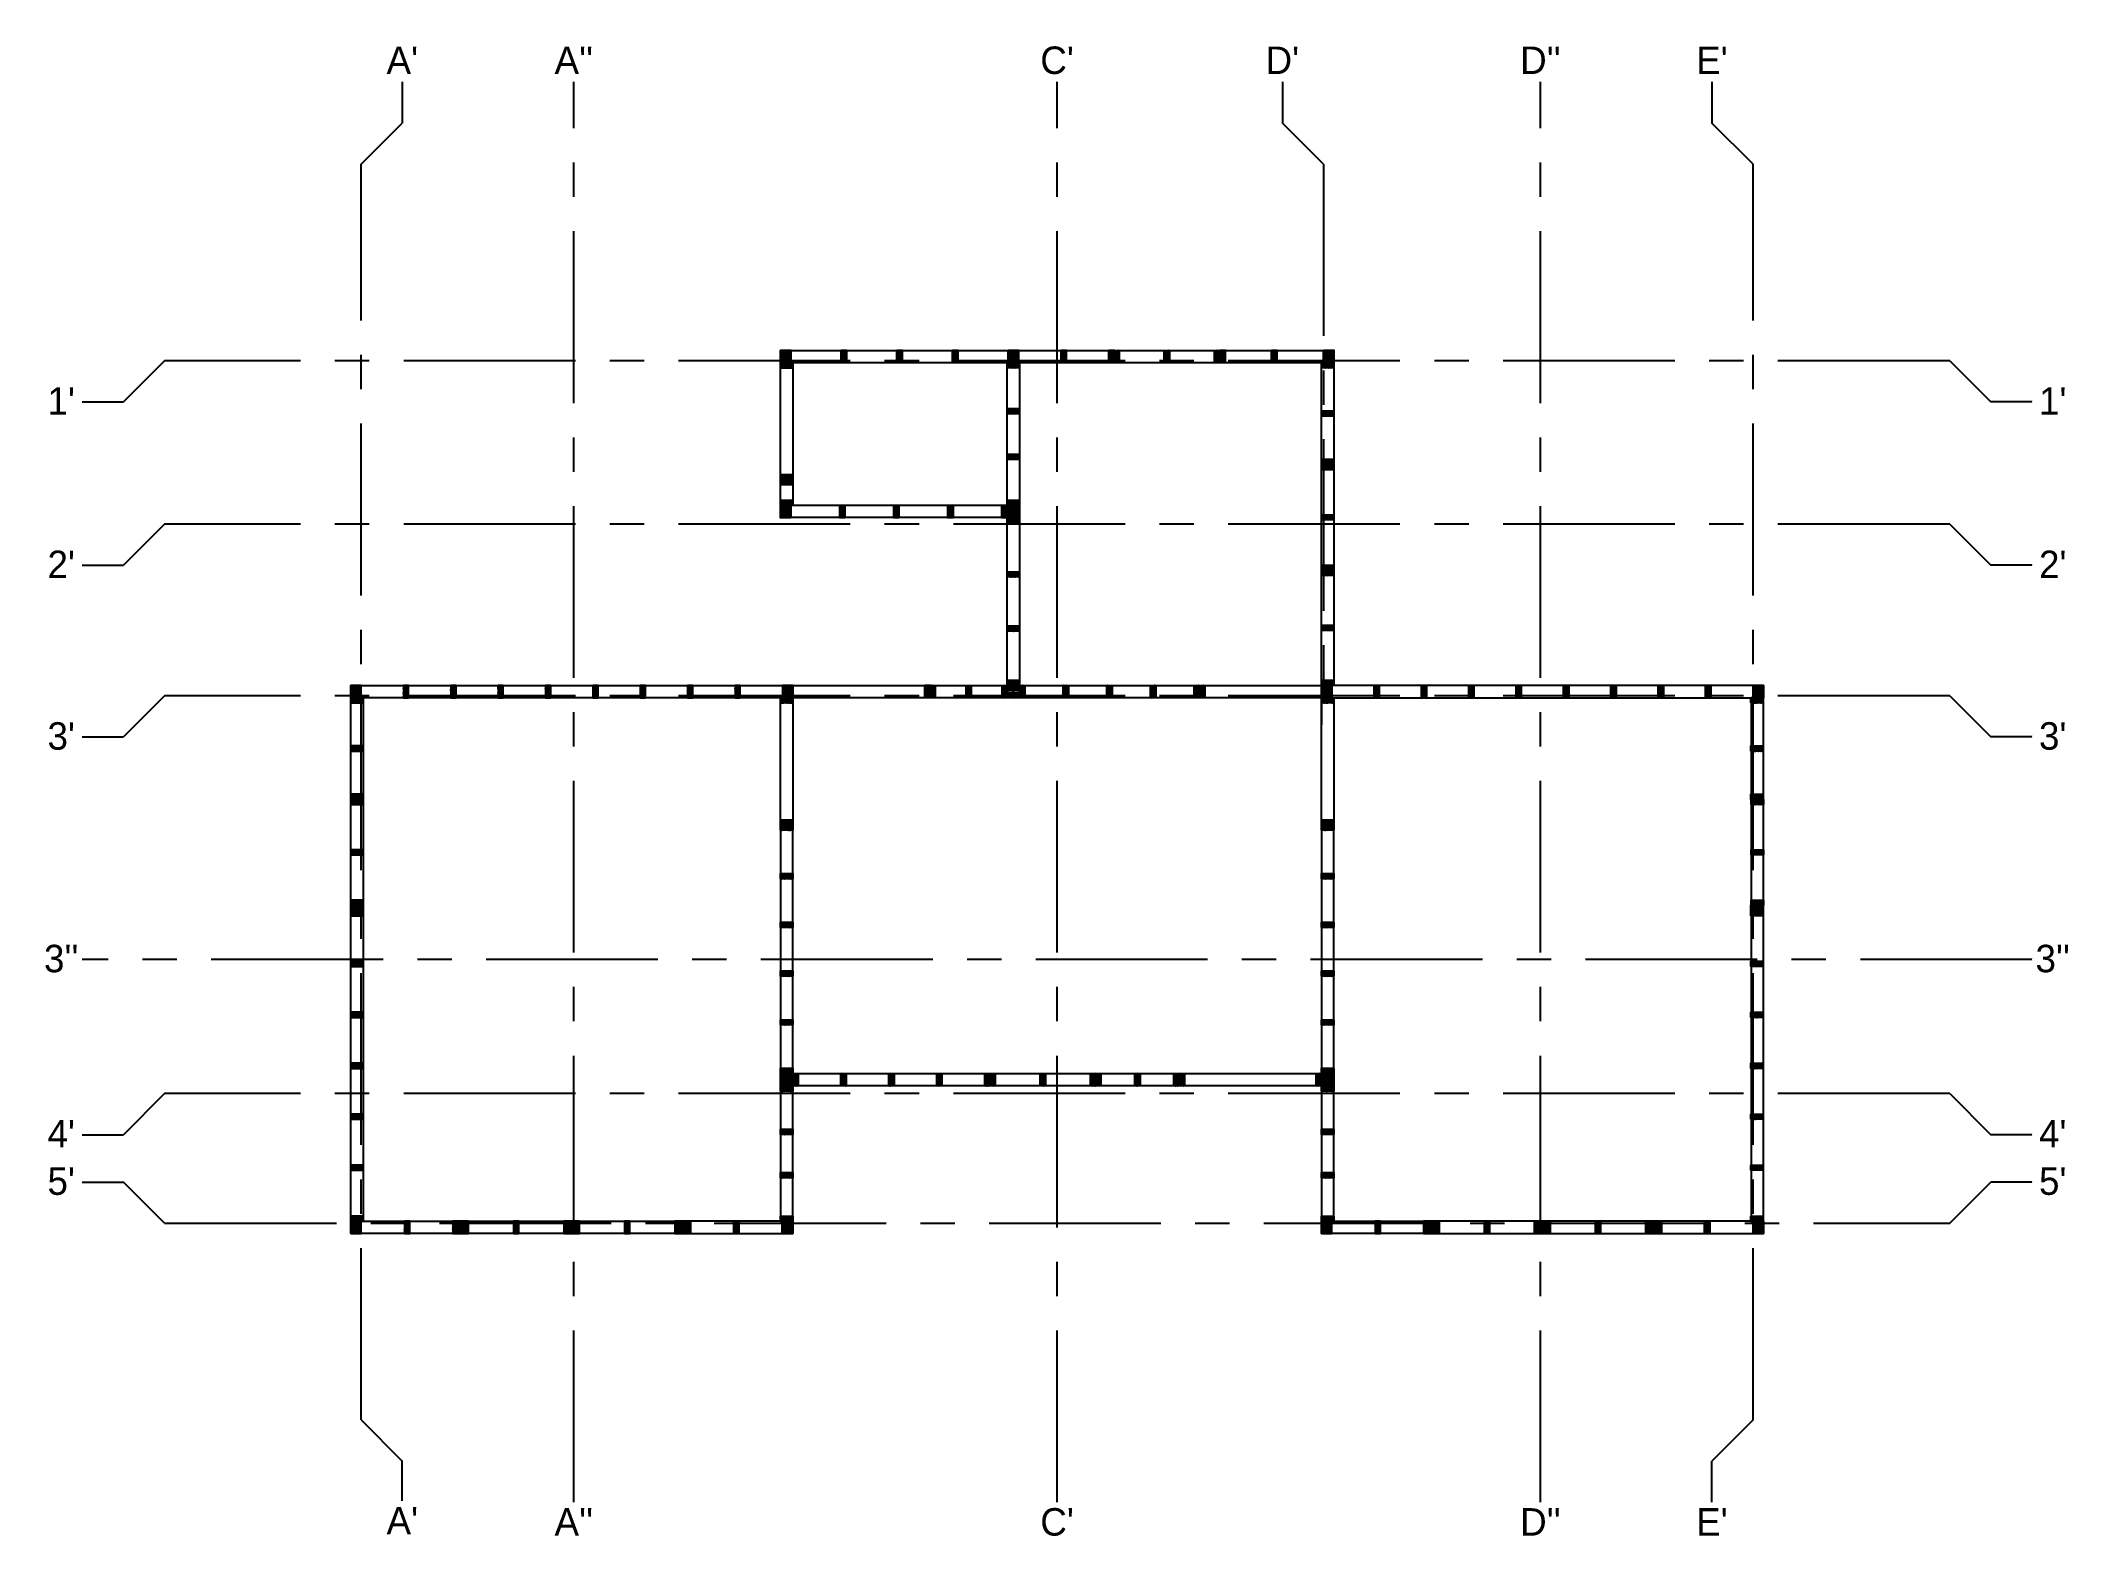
# Model space of a CAD drawing. Header units: millimetres. Extents: x 9607.2 to 9622, y 2418.8 to 2429.8.
import ezdxf
from ezdxf.enums import TextEntityAlignment as Align

# ---------------------------------------------------------------- set-up
doc = ezdxf.new("R2010")
doc.units = ezdxf.units.MM
doc.set_wipeout_variables(frame=1)
doc.linetypes.add('CENTER', pattern=[2, 1.25, -0.25, 0.25, -0.25])
for name, color, linetype in [('EJES', 2, 'CENTER'), ('EJES @ 0.5', 2, 'CENTER'), ('PANELES PARED', 2, 'Continuous')]:
    doc.layers.add(name, color=color, linetype=linetype)
doc.styles.add('century gothic', font='GOTHIC.TTF')
doc.styles.get("Standard").update_dxf_attribs({"font": 'arial.ttf'})
pattern_1 = [(0, (-22.00928, -3.70619), (0.06, 0.06), [0.018, -0.042]), (0, (-22.00928, -3.70319), (0.06, 0.06), [0.018, -0.042]), (0, (-22.00628, -3.69719), (0.06, 0.06), [0.012, -0.048]), (0, (-22.00328, -3.69119), (0.06, 0.06), [0.009, -0.051]), (0, (-22.00328, -3.68519), (0.06, 0.06), [0.006, -0.054]), (0, (-22.01828, -3.67919), (0.06, 0.06), [0.003, -0.015, 0.003, -0.039]), (0, (-22.00928, -3.67619), (0.06, 0.06), [0.003, -0.024, 0.009, -0.024]), (0, (-21.99728, -3.67319), (0.06, 0.06), [0.003, -0.003, 0.003, -0.051]), (0, (-22.00028, -3.67019), (0.06, 0.06), [0.003, -0.057]), (0, (-22.00328, -3.66419), (0.06, 0.06), [0.009, -0.051]), (0, (-22.00328, -3.65819), (0.06, 0.06), [0.012, -0.048]), (0, (-22.00628, -3.65219), (0.06, 0.06), [0.015, -0.018, 0.003, -0.024]), (90, (-22.03028, -3.68819), (-0.06, 0.06), [0.003, -0.006, 0.015, -0.036]), (90, (-22.02728, -3.68219), (-0.06, 0.06), [0.003, -0.003, 0.009, -0.045]), (90, (-22.02428, -3.65819), (-0.06, 0.06), [0.006, -0.054]), (90, (-22.02128, -3.68219), (-0.06, 0.06), [0.012, -0.018, 0.003, -0.027]), (90, (-22.01828, -3.64919), (-0.06, 0.06), [0.003, -0.057]), (90, (-22.01528, -3.67919), (-0.06, 0.06), [0.009, -0.051]), (90, (-22.00928, -3.67619), (-0.06, 0.06), [0.006, -0.054]), (90, (-22.00328, -3.67619), (-0.06, 0.06), [0.003, -0.009, 0.009, -0.039]), (90, (-22.00028, -3.67319), (-0.06, 0.06), [0.003, -0.057]), (90, (-21.99728, -3.68519), (-0.06, 0.06), [0.0084, -0.0516]), (90, (-21.99428, -3.69719), (-0.06, 0.06), [0.006, -0.054]), (90, (-21.98828, -3.67319), (-0.06, 0.06), [0.003, -0.057]), (90, (-21.98228, -3.67619), (-0.06, 0.06), [0.009, -0.051]), (90, (-21.97628, -3.67619), (-0.06, 0.06), [0.009, -0.051]), (45, (-21.98528, -3.70019), (7e-18, 0.06), [0.0042426, -0.0042426, 0.0042426, -0.07212501372]), (45, (-21.99728, -3.68519), (7e-18, 0.06), [0.0084852, -0.07636761372]), (45, (-22.02128, -3.65519), (7e-18, 0.06), [0.0084852, -0.07636761372]), (45, (-22.00928, -3.67019), (7e-18, 0.06), [0.0084852, -0.07636761372]), (45, (-22.00628, -3.68219), (7e-18, 0.06), [0.0084852, -0.07636761372]), (45, (-21.98828, -3.69419), (7e-18, 0.06), [0.0084852, -0.07636761372]), (45, (-21.99428, -3.69119), (7e-18, 0.06), [0.01272792, -0.07212489372]), (45, (-22.01228, -3.66419), (7e-18, 0.06), [0.0042426, -0.08061021372]), (45, (-22.01528, -3.65819), (7e-18, 0.06), [0.0042426, -0.08061021372]), (45, (-21.99128, -3.65819), (7e-18, 0.06), [0.0042426, -0.08061021372]), (45, (-22.01528, -3.68819), (7e-18, 0.06), [0.0042426, -0.08061021372]), (45, (-21.98228, -3.66719), (7e-18, 0.06), [0.0042426, -0.08061021372]), (45, (-22.00328, -3.67319), (7e-18, 0.06), [0.0042426, -0.08061021372]), (45, (-21.99728, -3.66719), (7e-18, 0.06), [0.0042426, -0.08061021372]), (135, (-22.00028, -3.67919), (-0.06, 7e-18), [0.0042426, -0.0042426, 0.01272792, -0.06363969372]), (135, (-21.99128, -3.67919), (-0.06, 7e-18), [0.0042426, -0.08061021372]), (135, (-21.99128, -3.70019), (-0.06, 7e-18), [0.0042426, -0.08061021372]), (135, (-22.00328, -3.68519), (-0.06, 7e-18), [0.0042426, -0.08061021372]), (135, (-21.99428, -3.67319), (-0.06, 7e-18), [0.0042426, -0.08061021372]), (135, (-22.00928, -3.68819), (-0.06, 7e-18), [0.0042426, -0.08061021372]), (135, (-21.98528, -3.68819), (-0.06, 7e-18), [0.0042426, -0.08061021372]), (135, (-22.02728, -3.70619), (-0.06, 7e-18), [0.0042426, -0.08061021372]), (135, (-22.02428, -3.70319), (-0.06, 7e-18), [0.0084852, -0.07636761372]), (135, (-22.02128, -3.70019), (-0.06, 7e-18), [0.0084852, -0.07636761372]), (135, (-22.01528, -3.70019), (-0.06, 7e-18), [0.0084852, -0.07636761372]), (135, (-22.01228, -3.69419), (-0.06, 7e-18), [0.0084852, -0.07636761372]), (135, (-21.98828, -3.67019), (-0.06, 7e-18), [0.0084852, -0.07636761372]), (135, (-21.97628, -3.70019), (-0.06, 7e-18), [0.0084852, -0.07636761372]), (135, (-21.97328, -3.65219), (-0.06, 7e-18), [0.0084852, -0.07636761372]), (135, (-21.97328, -3.65819), (-0.06, 7e-18), [0.0084852, -0.07636761372]), (135, (-21.97928, -3.66119), (-0.06, 7e-18), [0.0084852, -0.07636761372]), (135, (-22.02128, -3.66119), (-0.06, 7e-18), [0.01272792, -0.07212489372]), (135, (-21.98228, -3.66719), (-0.06, 7e-18), [0.01272792, -0.07212489372]), (26.5650512, (-22.015278, -3.649188), (0.06, 2.4e-11), [0.006708, -0.12745607862]), (26.5650512, (-22.015278, -3.679188), (0.06, 2.4e-11), [0.006708, -0.12745607862]), (26.5650512, (-22.009278, -3.661188), (0.06, 2.4e-11), [0.006708, -0.12745607862]), (26.5650512, (-21.991278, -3.703188), (0.06, 2.4e-11), [0.006708, -0.12745607862]), (26.5650512, (-21.994278, -3.697188), (0.06, 2.4e-11), [0.006708, -0.12745607862]), (26.5650512, (-22.012278, -3.685188), (0.06, 2.4e-11), [0.006708, -0.12745607862]), (26.5650512, (-22.012278, -3.655188), (0.06, 2.4e-11), [0.006708, -0.12745607862]), (26.5650512, (-21.994278, -3.673188), (0.06, 2.4e-11), [0.013416, -0.12074807862]), (63.43494882, (-21.994278, -3.664188), (3e-12, 0.06), [0.006708, -0.12745607862]), (63.43494882, (-21.985278, -3.682188), (3e-12, 0.06), [0.006708, -0.12745607862]), (63.43494882, (-22.015278, -3.670188), (3e-12, 0.06), [0.006708, -0.12745607862]), (63.43494882, (-22.027278, -3.667188), (3e-12, 0.06), [0.006708, -0.12745607862]), (63.43494882, (-21.991278, -3.679188), (3e-12, 0.06), [0.006708, -0.12745607862]), (63.43494882, (-21.997278, -3.679188), (3e-12, 0.06), [0.006708, -0.12745607862]), (63.43494882, (-22.021278, -3.670188), (3e-12, 0.06), [0.013416, -0.12074807862]), (63.43494882, (-21.976278, -3.691188), (3e-12, 0.06), [0.013416, -0.12074807862]), (63.43494882, (-21.982278, -3.688188), (3e-12, 0.06), [0.013416, -0.12074807862]), (116.5650512, (-22.030278, -3.697188), (-2.4e-11, 0.06), [0.006708, -0.12745607862]), (116.5650512, (-22.030278, -3.664188), (-2.4e-11, 0.06), [0.006708, -0.12745607862]), (116.5650512, (-22.018278, -3.706188), (-2.4e-11, 0.06), [0.006708, -0.12745607862]), (116.5650512, (-22.024278, -3.652188), (-2.4e-11, 0.06), [0.006708, -0.12745607862]), (116.5650512, (-22.018278, -3.688188), (-2.4e-11, 0.06), [0.006708, -0.12745607862]), (116.5650512, (-22.006278, -3.682188), (-2.4e-11, 0.06), [0.006708, -0.12745607862]), (116.5650512, (-22.000278, -3.670188), (-2.4e-11, 0.06), [0.006708, -0.12745607862]), (116.5650512, (-22.027278, -3.694188), (1.927e-08, 0.06000000965), [0.006708, -0.12745607862]), (116.5650512, (-22.012278, -3.685188), (-2.4e-11, 0.06), [0.006708, -0.12745607862]), (116.5650512, (-21.994278, -3.691188), (-2.4e-11, 0.06), [0.006708, -0.12745607862]), (116.5650512, (-21.988278, -3.685188), (-2.4e-11, 0.06), [0.006708, -0.12745607862]), (116.5650512, (-21.976278, -3.667188), (-2.4e-11, 0.06), [0.006708, -0.12745607862]), (116.5650512, (-22.021278, -3.649188), (-2.4e-11, 0.06), [0.006708, -0.12745607862]), (116.5650512, (-22.030278, -3.652188), (-2.4e-11, 0.06), [0.013416, -0.12074807862]), (116.5650512, (-22.021278, -3.694188), (-2.4e-11, 0.06), [0.013416, -0.12074807862]), (153.43494882, (-22.030278, -3.703188), (-0.06, 3e-12), [0.006708, -0.12745607862]), (153.43494882, (-21.979278, -3.706188), (-0.06, 3e-12), [0.006708, -0.12745607862]), (153.43494882, (-21.982278, -3.676188), (-0.06, 3e-12), [0.006708, -0.12745607862]), (153.43494882, (-22.006278, -3.697188), (-0.06, 3e-12), [0.006708, -0.12745607862]), (153.43494882, (-22.009278, -3.703188), (-0.06, 3e-12), [0.006708, -0.12745607862]), (153.43494882, (-22.003278, -3.691188), (-0.06, 3e-12), [0.006708, -0.12745607862]), (153.43494882, (-21.985278, -3.655188), (-0.06, 3e-12), [0.006708, -0.12745607862]), (153.43494882, (-21.979278, -3.652188), (-0.06, 3e-12), [0.013416, -0.12074807862])]
pattern_2 = [(0, (-48.604195, 2.63221), (0.06, 0.06), [0.018, -0.042]), (0, (-48.604195, 2.63521), (0.06, 0.06), [0.018, -0.042]), (0, (-48.601195, 2.64121), (0.06, 0.06), [0.012, -0.048]), (0, (-48.598195, 2.64721), (0.06, 0.06), [0.009, -0.051]), (0, (-48.598195, 2.65321), (0.06, 0.06), [0.006, -0.054]), (0, (-48.613195, 2.65921), (0.06, 0.06), [0.003, -0.015, 0.003, -0.039]), (0, (-48.604195, 2.66221), (0.06, 0.06), [0.003, -0.024, 0.009, -0.024]), (0, (-48.592195, 2.66521), (0.06, 0.06), [0.003, -0.003, 0.003, -0.051]), (0, (-48.595195, 2.66821), (0.06, 0.06), [0.003, -0.057]), (0, (-48.598195, 2.67421), (0.06, 0.06), [0.009, -0.051]), (0, (-48.598195, 2.68021), (0.06, 0.06), [0.012, -0.048]), (0, (-48.601195, 2.68621), (0.06, 0.06), [0.015, -0.018, 0.003, -0.024]), (90, (-48.625195, 2.65021), (-0.06, 0.06), [0.003, -0.006, 0.015, -0.036]), (90, (-48.622195, 2.65621), (-0.06, 0.06), [0.003, -0.003, 0.009, -0.045]), (90, (-48.619195, 2.68021), (-0.06, 0.06), [0.006, -0.054]), (90, (-48.616195, 2.65621), (-0.06, 0.06), [0.012, -0.018, 0.003, -0.027]), (90, (-48.613195, 2.68921), (-0.06, 0.06), [0.003, -0.057]), (90, (-48.610195, 2.65921), (-0.06, 0.06), [0.009, -0.051]), (90, (-48.604195, 2.66221), (-0.06, 0.06), [0.006, -0.054]), (90, (-48.598195, 2.66221), (-0.06, 0.06), [0.003, -0.009, 0.009, -0.039]), (90, (-48.595195, 2.66521), (-0.06, 0.06), [0.003, -0.057]), (90, (-48.592195, 2.65321), (-0.06, 0.06), [0.0084, -0.0516]), (90, (-48.589195, 2.64121), (-0.06, 0.06), [0.006, -0.054]), (90, (-48.583195, 2.66521), (-0.06, 0.06), [0.003, -0.057]), (90, (-48.577195, 2.66221), (-0.06, 0.06), [0.009, -0.051]), (90, (-48.571195, 2.66221), (-0.06, 0.06), [0.009, -0.051]), (45, (-48.580195, 2.63821), (7e-18, 0.06), [0.0042426, -0.0042426, 0.0042426, -0.07212501372]), (45, (-48.592195, 2.65321), (7e-18, 0.06), [0.0084852, -0.07636761372]), (45, (-48.616195, 2.68321), (7e-18, 0.06), [0.0084852, -0.07636761372]), (45, (-48.604195, 2.66821), (7e-18, 0.06), [0.0084852, -0.07636761372]), (45, (-48.601195, 2.65621), (7e-18, 0.06), [0.0084852, -0.07636761372]), (45, (-48.583195, 2.64421), (7e-18, 0.06), [0.0084852, -0.07636761372]), (45, (-48.589195, 2.64721), (7e-18, 0.06), [0.01272792, -0.07212489372]), (45, (-48.607195, 2.67421), (7e-18, 0.06), [0.0042426, -0.08061021372]), (45, (-48.610195, 2.68021), (7e-18, 0.06), [0.0042426, -0.08061021372]), (45, (-48.586195, 2.68021), (7e-18, 0.06), [0.0042426, -0.08061021372]), (45, (-48.610195, 2.65021), (7e-18, 0.06), [0.0042426, -0.08061021372]), (45, (-48.577195, 2.67121), (7e-18, 0.06), [0.0042426, -0.08061021372]), (45, (-48.598195, 2.66521), (7e-18, 0.06), [0.0042426, -0.08061021372]), (45, (-48.592195, 2.67121), (7e-18, 0.06), [0.0042426, -0.08061021372]), (135, (-48.595195, 2.65921), (-0.06, 7e-18), [0.0042426, -0.0042426, 0.01272792, -0.06363969372]), (135, (-48.586195, 2.65921), (-0.06, 7e-18), [0.0042426, -0.08061021372]), (135, (-48.586195, 2.63821), (-0.06, 7e-18), [0.0042426, -0.08061021372]), (135, (-48.598195, 2.65321), (-0.06, 7e-18), [0.0042426, -0.08061021372]), (135, (-48.589195, 2.66521), (-0.06, 7e-18), [0.0042426, -0.08061021372]), (135, (-48.604195, 2.65021), (-0.06, 7e-18), [0.0042426, -0.08061021372]), (135, (-48.580195, 2.65021), (-0.06, 7e-18), [0.0042426, -0.08061021372]), (135, (-48.622195, 2.63221), (-0.06, 7e-18), [0.0042426, -0.08061021372]), (135, (-48.619195, 2.63521), (-0.06, 7e-18), [0.0084852, -0.07636761372]), (135, (-48.616195, 2.63821), (-0.06, 7e-18), [0.0084852, -0.07636761372]), (135, (-48.610195, 2.63821), (-0.06, 7e-18), [0.0084852, -0.07636761372]), (135, (-48.607195, 2.64421), (-0.06, 7e-18), [0.0084852, -0.07636761372]), (135, (-48.583195, 2.66821), (-0.06, 7e-18), [0.0084852, -0.07636761372]), (135, (-48.571195, 2.63821), (-0.06, 7e-18), [0.0084852, -0.07636761372]), (135, (-48.568195, 2.68621), (-0.06, 7e-18), [0.0084852, -0.07636761372]), (135, (-48.568195, 2.68021), (-0.06, 7e-18), [0.0084852, -0.07636761372]), (135, (-48.574195, 2.67721), (-0.06, 7e-18), [0.0084852, -0.07636761372]), (135, (-48.616195, 2.67721), (-0.06, 7e-18), [0.01272792, -0.07212489372]), (135, (-48.577195, 2.67121), (-0.06, 7e-18), [0.01272792, -0.07212489372]), (26.5650512, (-48.610195, 2.689212), (0.06, 2.4e-11), [0.006708, -0.12745607862]), (26.5650512, (-48.610195, 2.659212), (0.06, 2.4e-11), [0.006708, -0.12745607862]), (26.5650512, (-48.604195, 2.677212), (0.06, 2.4e-11), [0.006708, -0.12745607862]), (26.5650512, (-48.586195, 2.635212), (0.06, 2.4e-11), [0.006708, -0.12745607862]), (26.5650512, (-48.589195, 2.641212), (0.06, 2.4e-11), [0.006708, -0.12745607862]), (26.5650512, (-48.607195, 2.653212), (0.06, 2.4e-11), [0.006708, -0.12745607862]), (26.5650512, (-48.607195, 2.683212), (0.06, 2.4e-11), [0.006708, -0.12745607862]), (26.5650512, (-48.589195, 2.665212), (0.06, 2.4e-11), [0.013416, -0.12074807862]), (63.43494882, (-48.589195, 2.674212), (3e-12, 0.06), [0.006708, -0.12745607862]), (63.43494882, (-48.580195, 2.656212), (3e-12, 0.06), [0.006708, -0.12745607862]), (63.43494882, (-48.610195, 2.668212), (3e-12, 0.06), [0.006708, -0.12745607862]), (63.43494882, (-48.622195, 2.671212), (3e-12, 0.06), [0.006708, -0.12745607862]), (63.43494882, (-48.586195, 2.659212), (3e-12, 0.06), [0.006708, -0.12745607862]), (63.43494882, (-48.592195, 2.659212), (3e-12, 0.06), [0.006708, -0.12745607862]), (63.43494882, (-48.616195, 2.668212), (3e-12, 0.06), [0.013416, -0.12074807862]), (63.43494882, (-48.571195, 2.647212), (3e-12, 0.06), [0.013416, -0.12074807862]), (63.43494882, (-48.577195, 2.650212), (3e-12, 0.06), [0.013416, -0.12074807862]), (116.5650512, (-48.625195, 2.641212), (-2.4e-11, 0.06), [0.006708, -0.12745607862]), (116.5650512, (-48.625195, 2.674212), (-2.4e-11, 0.06), [0.006708, -0.12745607862]), (116.5650512, (-48.613195, 2.632212), (-2.4e-11, 0.06), [0.006708, -0.12745607862]), (116.5650512, (-48.619195, 2.686212), (-2.4e-11, 0.06), [0.006708, -0.12745607862]), (116.5650512, (-48.613195, 2.650212), (-2.4e-11, 0.06), [0.006708, -0.12745607862]), (116.5650512, (-48.601195, 2.656212), (-2.4e-11, 0.06), [0.006708, -0.12745607862]), (116.5650512, (-48.595195, 2.668212), (-2.4e-11, 0.06), [0.006708, -0.12745607862]), (116.5650512, (-48.622195, 2.644212), (1.927e-08, 0.06000000965), [0.006708, -0.12745607862]), (116.5650512, (-48.607195, 2.653212), (-2.4e-11, 0.06), [0.006708, -0.12745607862]), (116.5650512, (-48.589195, 2.647212), (-2.4e-11, 0.06), [0.006708, -0.12745607862]), (116.5650512, (-48.583195, 2.653212), (-2.4e-11, 0.06), [0.006708, -0.12745607862]), (116.5650512, (-48.571195, 2.671212), (-2.4e-11, 0.06), [0.006708, -0.12745607862]), (116.5650512, (-48.616195, 2.689212), (-2.4e-11, 0.06), [0.006708, -0.12745607862]), (116.5650512, (-48.625195, 2.686212), (-2.4e-11, 0.06), [0.013416, -0.12074807862]), (116.5650512, (-48.616195, 2.644212), (-2.4e-11, 0.06), [0.013416, -0.12074807862]), (153.43494882, (-48.625195, 2.635212), (-0.06, 3e-12), [0.006708, -0.12745607862]), (153.43494882, (-48.574195, 2.632212), (-0.06, 3e-12), [0.006708, -0.12745607862]), (153.43494882, (-48.577195, 2.662212), (-0.06, 3e-12), [0.006708, -0.12745607862]), (153.43494882, (-48.601195, 2.641212), (-0.06, 3e-12), [0.006708, -0.12745607862]), (153.43494882, (-48.604195, 2.635212), (-0.06, 3e-12), [0.006708, -0.12745607862]), (153.43494882, (-48.598195, 2.647212), (-0.06, 3e-12), [0.006708, -0.12745607862]), (153.43494882, (-48.580195, 2.683212), (-0.06, 3e-12), [0.006708, -0.12745607862]), (153.43494882, (-48.574195, 2.686212), (-0.06, 3e-12), [0.013416, -0.12074807862])]

# ---------------------------------------------------------------- blocks, each defined once
blk = doc.blocks.new('ejes')
at = {"color": 2, "linetype": 'Continuous'}
blk.add_wipeout([(-0.109, 0.275), (-0.065, 0.291), (-0.006, 0.3), (0.06, 0.297), (0.095, 0.288), (0.16, 0.261), (0.183, 0.246), (0.215, 0.22), (0.241, 0.193), (0.271, 0.149), (0.271, 0.149), (0.292, 0.103), (0.304, 0.065), (0.309, 0.032), (0.31, 0.001), (0.309, -0.027), (0.309, -0.027), (0.3, -0.077), (0.288, -0.113), (0.279, -0.133), (0.259, -0.168), (0.238, -0.195), (0.219, -0.215), (0.19, -0.24), (0.159, -0.26), (0.125, -0.277), (0.089, -0.289), (0.046, -0.297), (0.01, -0.299), (-0.037, -0.296), (-0.069, -0.289), (-0.097, -0.279), (-0.144, -0.256), (-0.171, -0.238), (-0.192, -0.221), (-0.215, -0.197), (-0.215, -0.197), (-0.257, -0.136), (-0.272, -0.101), (-0.272, -0.101), (-0.287, -0.034), (-0.29, 0.001), (-0.287, 0.036), (-0.281, 0.07), (-0.273, 0.099), (-0.258, 0.134), (-0.234, 0.174), (-0.216, 0.198), (-0.197, 0.217), (-0.175, 0.236), (-0.154, 0.251), (-0.126, 0.268), (-0.126, 0.268), (-0.118, 0.272)], dxfattribs=at)
at = {"layer": 'EJES', "color": 3}
blk.add_attdef('EJES', text='', height=0.3, dxfattribs=at).set_placement((0.01, -0.174), align=Align.CENTER)
blk = doc.blocks.new('PZ01')
at = {"layer": 'PANELES PARED'}
h = blk.add_hatch(dxfattribs=at)
h.set_pattern_fill('LOGEND', color=250, scale=0.06, pattern_type=2)
h.set_pattern_definition([(0, (0.021, 0), (0.06, 0.06), [0.018, -0.042]), (0, (0.021, 0.003), (0.06, 0.06), [0.018, -0.042]), (0, (0.024, 0.009), (0.06, 0.06), [0.012, -0.048]), (0, (0.027, 0.015), (0.06, 0.06), [0.009, -0.051]), (0, (0.027, 0.021), (0.06, 0.06), [0.006, -0.054]), (0, (0.012, 0.027), (0.06, 0.06), [0.003, -0.015, 0.003, -0.039]), (0, (0.021, 0.03), (0.06, 0.06), [0.003, -0.024, 0.009, -0.024]), (0, (0.033, 0.033), (0.06, 0.06), [0.003, -0.003, 0.003, -0.051]), (0, (0.03, 0.036), (0.06, 0.06), [0.003, -0.057]), (0, (0.027, 0.042), (0.06, 0.06), [0.009, -0.051]), (0, (0.027, 0.048), (0.06, 0.06), [0.012, -0.048]), (0, (0.024, 0.054), (0.06, 0.06), [0.015, -0.018, 0.003, -0.024]), (90, (0, 0.018), (-0.06, 0.06), [0.003, -0.006, 0.015, -0.036]), (90, (0.003, 0.024), (-0.06, 0.06), [0.003, -0.003, 0.009, -0.045]), (90, (0.006, 0.048), (-0.06, 0.06), [0.006, -0.054]), (90, (0.009, 0.024), (-0.06, 0.06), [0.012, -0.018, 0.003, -0.027]), (90, (0.012, 0.057), (-0.06, 0.06), [0.003, -0.057]), (90, (0.015, 0.027), (-0.06, 0.06), [0.009, -0.051]), (90, (0.021, 0.03), (-0.06, 0.06), [0.006, -0.054]), (90, (0.027, 0.03), (-0.06, 0.06), [0.003, -0.009, 0.009, -0.039]), (90, (0.03, 0.033), (-0.06, 0.06), [0.003, -0.057]), (90, (0.033, 0.021), (-0.06, 0.06), [0.0084, -0.0516]), (90, (0.036, 0.009), (-0.06, 0.06), [0.006, -0.054]), (90, (0.042, 0.033), (-0.06, 0.06), [0.003, -0.057]), (90, (0.048, 0.03), (-0.06, 0.06), [0.009, -0.051]), (90, (0.054, 0.03), (-0.06, 0.06), [0.009, -0.051]), (45, (0.045, 0.006), (7e-18, 0.06), [0.0042426, -0.0042426, 0.0042426, -0.07212501372]), (45, (0.033, 0.021), (7e-18, 0.06), [0.0084852, -0.0763676137]), (45, (0.009, 0.051), (7e-18, 0.06), [0.0084852, -0.0763676137]), (45, (0.021, 0.036), (7e-18, 0.06), [0.0084852, -0.0763676137]), (45, (0.024, 0.024), (7e-18, 0.06), [0.0084852, -0.0763676137]), (45, (0.042, 0.012), (7e-18, 0.06), [0.0084852, -0.0763676137]), (45, (0.036, 0.015), (7e-18, 0.06), [0.01272792, -0.0721248937]), (45, (0.018, 0.042), (7e-18, 0.06), [0.0042426, -0.0806102137]), (45, (0.015, 0.048), (7e-18, 0.06), [0.0042426, -0.0806102137]), (45, (0.039, 0.048), (7e-18, 0.06), [0.0042426, -0.0806102137]), (45, (0.015, 0.018), (7e-18, 0.06), [0.0042426, -0.0806102137]), (45, (0.048, 0.039), (7e-18, 0.06), [0.0042426, -0.0806102137]), (45, (0.027, 0.033), (7e-18, 0.06), [0.0042426, -0.0806102137]), (45, (0.033, 0.039), (7e-18, 0.06), [0.0042426, -0.0806102137]), (135, (0.03, 0.027), (-0.06, 7e-18), [0.0042426, -0.0042426, 0.01272792, -0.06363969372]), (135, (0.039, 0.027), (-0.06, 7e-18), [0.0042426, -0.0806102137]), (135, (0.039, 0.006), (-0.06, 7e-18), [0.0042426, -0.0806102137]), (135, (0.027, 0.021), (-0.06, 7e-18), [0.0042426, -0.0806102137]), (135, (0.036, 0.033), (-0.06, 7e-18), [0.0042426, -0.0806102137]), (135, (0.021, 0.018), (-0.06, 7e-18), [0.0042426, -0.0806102137]), (135, (0.045, 0.018), (-0.06, 7e-18), [0.0042426, -0.0806102137]), (135, (0.003, 0), (-0.06, 7e-18), [0.0042426, -0.0806102137]), (135, (0.006, 0.003), (-0.06, 7e-18), [0.0084852, -0.0763676137]), (135, (0.009, 0.006), (-0.06, 7e-18), [0.0084852, -0.0763676137]), (135, (0.015, 0.006), (-0.06, 7e-18), [0.0084852, -0.0763676137]), (135, (0.018, 0.012), (-0.06, 7e-18), [0.0084852, -0.0763676137]), (135, (0.042, 0.036), (-0.06, 7e-18), [0.0084852, -0.0763676137]), (135, (0.054, 0.006), (-0.06, 7e-18), [0.0084852, -0.0763676137]), (135, (0.057, 0.054), (-0.06, 7e-18), [0.0084852, -0.0763676137]), (135, (0.057, 0.048), (-0.06, 7e-18), [0.0084852, -0.0763676137]), (135, (0.051, 0.045), (-0.06, 7e-18), [0.0084852, -0.0763676137]), (135, (0.009, 0.045), (-0.06, 7e-18), [0.01272792, -0.0721248937]), (135, (0.048, 0.039), (-0.06, 7e-18), [0.01272792, -0.0721248937]), (26.5650512, (0.015, 0.057), (0.06, 2e-11), [0.006708, -0.1274560786]), (26.5650512, (0.015, 0.027), (0.06, 2e-11), [0.006708, -0.1274560786]), (26.5650512, (0.021, 0.045), (0.06, 2e-11), [0.006708, -0.1274560786]), (26.5650512, (0.039, 0.003), (0.06, 2e-11), [0.006708, -0.1274560786]), (26.5650512, (0.036, 0.009), (0.06, 2e-11), [0.006708, -0.1274560786]), (26.5650512, (0.018, 0.021), (0.06, 2e-11), [0.006708, -0.1274560786]), (26.5650512, (0.018, 0.051), (0.06, 2e-11), [0.006708, -0.1274560786]), (26.5650512, (0.036, 0.033), (0.06, 2e-11), [0.013416, -0.1207480786]), (63.4349488, (0.036, 0.042), (3e-12, 0.06), [0.006708, -0.1274560786]), (63.4349488, (0.045, 0.024), (3e-12, 0.06), [0.006708, -0.1274560786]), (63.4349488, (0.015, 0.036), (3e-12, 0.06), [0.006708, -0.1274560786]), (63.4349488, (0.003, 0.039), (3e-12, 0.06), [0.006708, -0.1274560786]), (63.4349488, (0.039, 0.027), (3e-12, 0.06), [0.006708, -0.1274560786]), (63.4349488, (0.033, 0.027), (3e-12, 0.06), [0.006708, -0.1274560786]), (63.4349488, (0.009, 0.036), (3e-12, 0.06), [0.013416, -0.1207480786]), (63.4349488, (0.054, 0.015), (3e-12, 0.06), [0.013416, -0.1207480786]), (63.4349488, (0.048, 0.018), (3e-12, 0.06), [0.013416, -0.1207480786]), (116.5650512, (0, 0.009), (-2e-11, 0.06), [0.006708, -0.1274560786]), (116.5650512, (0, 0.042), (-2e-11, 0.06), [0.006708, -0.1274560786]), (116.5650512, (0.012, 0), (-2e-11, 0.06), [0.006708, -0.1274560786]), (116.5650512, (0.006, 0.054), (-2e-11, 0.06), [0.006708, -0.1274560786]), (116.5650512, (0.012, 0.018), (-2e-11, 0.06), [0.006708, -0.1274560786]), (116.5650512, (0.024, 0.024), (-2e-11, 0.06), [0.006708, -0.1274560786]), (116.5650512, (0.03, 0.036), (-2e-11, 0.06), [0.006708, -0.1274560786]), (116.5650512, (0.003, 0.012), (1.927e-08, 0.06000000965), [0.006708, -0.1274560786]), (116.5650512, (0.018, 0.021), (-2e-11, 0.06), [0.006708, -0.1274560786]), (116.5650512, (0.036, 0.015), (-2e-11, 0.06), [0.006708, -0.1274560786]), (116.5650512, (0.042, 0.021), (-2e-11, 0.06), [0.006708, -0.1274560786]), (116.5650512, (0.054, 0.039), (-2e-11, 0.06), [0.006708, -0.1274560786]), (116.5650512, (0.009, 0.057), (-2e-11, 0.06), [0.006708, -0.1274560786]), (116.5650512, (0, 0.054), (-2e-11, 0.06), [0.013416, -0.1207480786]), (116.5650512, (0.009, 0.012), (-2e-11, 0.06), [0.013416, -0.1207480786]), (153.4349488, (0, 0.003), (-0.06, 3e-12), [0.006708, -0.1274560786]), (153.4349488, (0.051, 0), (-0.06, 3e-12), [0.006708, -0.1274560786]), (153.4349488, (0.048, 0.03), (-0.06, 3e-12), [0.006708, -0.1274560786]), (153.4349488, (0.024, 0.009), (-0.06, 3e-12), [0.006708, -0.1274560786]), (153.4349488, (0.021, 0.003), (-0.06, 3e-12), [0.006708, -0.1274560786]), (153.4349488, (0.027, 0.015), (-0.06, 3e-12), [0.006708, -0.1274560786]), (153.4349488, (0.045, 0.051), (-0.06, 3e-12), [0.006708, -0.1274560786]), (153.4349488, (0.051, 0.054), (-0.06, 3e-12), [0.013416, -0.1207480786])])
h.paths.add_polyline_path([(6623.241, 1234.117), (6623.203, 1234.117), (6623.203, 1234.027), (6623.241, 1234.027)])
blk.add_lwpolyline([(6623.203, 1234.027), (6623.241, 1234.027), (6623.241, 1234.117), (6623.203, 1234.117)], close=True, dxfattribs=at)
blk = doc.blocks.new('PL01')
at = {"layer": 'PANELES PARED'}
blk.add_lwpolyline([(9609.433, 2425.087), (9612.611, 2425.087), (9612.611, 2424.997), (9609.433, 2424.997)], close=True, dxfattribs=at)
for p in [(2986.23, 1190.97), (2986.268, 1190.97), (2986.613, 1190.97), (2986.958, 1190.97), (2987.302, 1190.97), (2987.647, 1190.97), (2987.992, 1190.97), (2988.337, 1190.97), (2988.681, 1190.97), (2989.026, 1190.97), (2989.371, 1190.97)]:
    blk.add_blockref('PZ01', p, dxfattribs=at)
blk = doc.blocks.new('PL02')
at = {"layer": 'PANELES PARED'}
h = blk.add_hatch(dxfattribs=at)
h.set_pattern_fill('LOGEND', color=250, scale=0.06, angle=90, pattern_type=2)
h.set_pattern_definition([(90, (10843.550526, -4198.962746), (-0.06, 0.06), [0.018, -0.042]), (90, (10843.547526, -4198.962746), (-0.06, 0.06), [0.018, -0.042]), (90, (10843.541526, -4198.959746), (-0.06, 0.06), [0.012, -0.048]), (90, (10843.535526, -4198.956746), (-0.06, 0.06), [0.009, -0.051]), (90, (10843.529526, -4198.956746), (-0.06, 0.06), [0.006, -0.054]), (90, (10843.523526, -4198.971746), (-0.06, 0.06), [0.003, -0.015, 0.003, -0.039]), (90, (10843.520526, -4198.962746), (-0.06, 0.06), [0.003, -0.024, 0.009, -0.024]), (90, (10843.517526, -4198.950746), (-0.06, 0.06), [0.003, -0.003, 0.003, -0.051]), (90, (10843.514526, -4198.953746), (-0.06, 0.06), [0.003, -0.057]), (90, (10843.508526, -4198.956746), (-0.06, 0.06), [0.009, -0.051]), (90, (10843.502526, -4198.956746), (-0.06, 0.06), [0.012, -0.048]), (90, (10843.496526, -4198.959746), (-0.06, 0.06), [0.015, -0.018, 0.003, -0.024]), (180, (10843.532526, -4198.983746), (-0.06, -0.06), [0.003, -0.006, 0.015, -0.036]), (180, (10843.526526, -4198.980746), (-0.06, -0.06), [0.003, -0.003, 0.009, -0.045]), (180, (10843.502526, -4198.977746), (-0.06, -0.06), [0.006, -0.054]), (180, (10843.526526, -4198.974746), (-0.06, -0.06), [0.012, -0.018, 0.003, -0.027]), (180, (10843.493526, -4198.971746), (-0.06, -0.06), [0.003, -0.057]), (180, (10843.523526, -4198.968746), (-0.06, -0.06), [0.009, -0.051]), (180, (10843.520526, -4198.962746), (-0.06, -0.06), [0.006, -0.054]), (180, (10843.520526, -4198.956746), (-0.06, -0.06), [0.003, -0.009, 0.009, -0.039]), (180, (10843.517526, -4198.953746), (-0.06, -0.06), [0.003, -0.057]), (180, (10843.529526, -4198.950746), (-0.06, -0.06), [0.0084, -0.0516]), (180, (10843.541526, -4198.947746), (-0.06, -0.06), [0.006, -0.054]), (180, (10843.517526, -4198.941746), (-0.06, -0.06), [0.003, -0.057]), (180, (10843.520526, -4198.935746), (-0.06, -0.06), [0.009, -0.051]), (180, (10843.520526, -4198.929746), (-0.06, -0.06), [0.009, -0.051]), (135, (10843.544526, -4198.938746), (-0.06, 3e-17), [0.0042426, -0.0042426, 0.0042426, -0.07212501372]), (135, (10843.529526, -4198.950746), (-0.06, 3e-17), [0.0084852, -0.0763676137]), (135, (10843.499526, -4198.974746), (-0.06, 3e-17), [0.0084852, -0.0763676137]), (135, (10843.514526, -4198.962746), (-0.06, 3e-17), [0.0084852, -0.0763676137]), (135, (10843.526526, -4198.959746), (-0.06, 3e-17), [0.0084852, -0.0763676137]), (135, (10843.538526, -4198.941746), (-0.06, 3e-17), [0.0084852, -0.0763676137]), (135, (10843.535526, -4198.947746), (-0.06, 3e-17), [0.01272792, -0.0721248937]), (135, (10843.508526, -4198.965746), (-0.06, 3e-17), [0.0042426, -0.0806102137]), (135, (10843.502526, -4198.968746), (-0.06, 3e-17), [0.0042426, -0.0806102137]), (135, (10843.502526, -4198.944746), (-0.06, 3e-17), [0.0042426, -0.0806102137]), (135, (10843.532526, -4198.968746), (-0.06, 3e-17), [0.0042426, -0.0806102137]), (135, (10843.511526, -4198.935746), (-0.06, 3e-17), [0.0042426, -0.0806102137]), (135, (10843.517526, -4198.956746), (-0.06, 3e-17), [0.0042426, -0.0806102137]), (135, (10843.511526, -4198.950746), (-0.06, 3e-17), [0.0042426, -0.0806102137]), (225, (10843.523526, -4198.953746), (-3e-17, -0.06), [0.0042426, -0.0042426, 0.01272792, -0.06363969372]), (225, (10843.523526, -4198.944746), (-3e-17, -0.06), [0.0042426, -0.0806102137]), (225, (10843.544526, -4198.944746), (-3e-17, -0.06), [0.0042426, -0.0806102137]), (225, (10843.529526, -4198.956746), (-3e-17, -0.06), [0.0042426, -0.0806102137]), (225, (10843.517526, -4198.947746), (-3e-17, -0.06), [0.0042426, -0.0806102137]), (225, (10843.532526, -4198.962746), (-3e-17, -0.06), [0.0042426, -0.0806102137]), (225, (10843.532526, -4198.938746), (-3e-17, -0.06), [0.0042426, -0.0806102137]), (225, (10843.550526, -4198.980746), (-3e-17, -0.06), [0.0042426, -0.0806102137]), (225, (10843.547526, -4198.977746), (-3e-17, -0.06), [0.0084852, -0.0763676137]), (225, (10843.544526, -4198.974746), (-3e-17, -0.06), [0.0084852, -0.0763676137]), (225, (10843.544526, -4198.968746), (-3e-17, -0.06), [0.0084852, -0.0763676137]), (225, (10843.538526, -4198.965746), (-3e-17, -0.06), [0.0084852, -0.0763676137]), (225, (10843.514526, -4198.941746), (-3e-17, -0.06), [0.0084852, -0.0763676137]), (225, (10843.544526, -4198.929746), (-3e-17, -0.06), [0.0084852, -0.0763676137]), (225, (10843.496526, -4198.926746), (-3e-17, -0.06), [0.0084852, -0.0763676137]), (225, (10843.502526, -4198.926746), (-3e-17, -0.06), [0.0084852, -0.0763676137]), (225, (10843.505526, -4198.932746), (-3e-17, -0.06), [0.0084852, -0.0763676137]), (225, (10843.505526, -4198.974746), (-3e-17, -0.06), [0.01272792, -0.0721248937]), (225, (10843.511526, -4198.935746), (-3e-17, -0.06), [0.01272792, -0.0721248937]), (116.5650512, (10843.493526, -4198.968746), (-2e-11, 0.06), [0.006708, -0.1274560786]), (116.5650512, (10843.523526, -4198.968746), (-2e-11, 0.06), [0.006708, -0.1274560786]), (116.5650512, (10843.505526, -4198.962746), (-2e-11, 0.06), [0.006708, -0.1274560786]), (116.5650512, (10843.547526, -4198.944746), (-2e-11, 0.06), [0.006708, -0.1274560786]), (116.5650512, (10843.541526, -4198.947746), (-2e-11, 0.06), [0.006708, -0.1274560786]), (116.5650512, (10843.529526, -4198.965746), (-2e-11, 0.06), [0.006708, -0.1274560786]), (116.5650512, (10843.499526, -4198.965746), (-2e-11, 0.06), [0.006708, -0.1274560786]), (116.5650512, (10843.517526, -4198.947746), (-2e-11, 0.06), [0.013416, -0.1207480786]), (153.4349488, (10843.508526, -4198.947746), (-0.06, 3e-12), [0.006708, -0.1274560786]), (153.4349488, (10843.526526, -4198.938746), (-0.06, 3e-12), [0.006708, -0.1274560786]), (153.4349488, (10843.514526, -4198.968746), (-0.06, 3e-12), [0.006708, -0.1274560786]), (153.4349488, (10843.511526, -4198.980746), (-0.06, 3e-12), [0.006708, -0.1274560786]), (153.4349488, (10843.523526, -4198.944746), (-0.06, 3e-12), [0.006708, -0.1274560786]), (153.4349488, (10843.523526, -4198.950746), (-0.06, 3e-12), [0.006708, -0.1274560786]), (153.4349488, (10843.514526, -4198.974746), (-0.06, 3e-12), [0.013416, -0.1207480786]), (153.4349488, (10843.535526, -4198.929746), (-0.06, 3e-12), [0.013416, -0.1207480786]), (153.4349488, (10843.532526, -4198.935746), (-0.06, 3e-12), [0.013416, -0.1207480786]), (206.5650512, (10843.541526, -4198.983746), (-0.06, -2e-11), [0.006708, -0.1274560786]), (206.5650512, (10843.508526, -4198.983746), (-0.06, -2e-11), [0.006708, -0.1274560786]), (206.5650512, (10843.550526, -4198.971746), (-0.06, -2e-11), [0.006708, -0.1274560786]), (206.5650512, (10843.496526, -4198.977746), (-0.06, -2e-11), [0.006708, -0.1274560786]), (206.5650512, (10843.532526, -4198.971746), (-0.06, -2e-11), [0.006708, -0.1274560786]), (206.5650512, (10843.526526, -4198.959746), (-0.06, -2e-11), [0.006708, -0.1274560786]), (206.5650512, (10843.514526, -4198.953746), (-0.06, -2e-11), [0.006708, -0.1274560786]), (206.5650512, (10843.538526, -4198.980746), (-0.06000000965, 1.927e-08), [0.006708, -0.1274560786]), (206.5650512, (10843.529526, -4198.965746), (-0.06, -2e-11), [0.006708, -0.1274560786]), (206.5650512, (10843.535526, -4198.947746), (-0.06, -2e-11), [0.006708, -0.1274560786]), (206.5650512, (10843.529526, -4198.941746), (-0.06, -2e-11), [0.006708, -0.1274560786]), (206.5650512, (10843.511526, -4198.929746), (-0.06, -2e-11), [0.006708, -0.1274560786]), (206.5650512, (10843.493526, -4198.974746), (-0.06, -2e-11), [0.006708, -0.1274560786]), (206.5650512, (10843.496526, -4198.983746), (-0.06, -2e-11), [0.013416, -0.1207480786]), (206.5650512, (10843.538526, -4198.974746), (-0.06, -2e-11), [0.013416, -0.1207480786]), (243.4349488, (10843.547526, -4198.983746), (-3e-12, -0.06), [0.006708, -0.1274560786]), (243.4349488, (10843.550526, -4198.932746), (-3e-12, -0.06), [0.006708, -0.1274560786]), (243.4349488, (10843.520526, -4198.935746), (-3e-12, -0.06), [0.006708, -0.1274560786]), (243.4349488, (10843.541526, -4198.959746), (-3e-12, -0.06), [0.006708, -0.1274560786]), (243.4349488, (10843.547526, -4198.962746), (-3e-12, -0.06), [0.006708, -0.1274560786]), (243.4349488, (10843.535526, -4198.956746), (-3e-12, -0.06), [0.006708, -0.1274560786]), (243.4349488, (10843.499526, -4198.938746), (-3e-12, -0.06), [0.006708, -0.1274560786]), (243.4349488, (10843.496526, -4198.932746), (-3e-12, -0.06), [0.013416, -0.1207480786])])
h.paths.add_polyline_path([(9609.433, 2424.257), (9609.433, 2424.219), (9609.523, 2424.219), (9609.523, 2424.257)])
h = blk.add_hatch(dxfattribs=at)
h.set_pattern_fill('LOGEND', color=250, scale=0.06, angle=90, pattern_type=2)
h.set_pattern_definition([(90, (10843.550526, -4199.328746), (-0.06, 0.06), [0.018, -0.042]), (90, (10843.547526, -4199.328746), (-0.06, 0.06), [0.018, -0.042]), (90, (10843.541526, -4199.325746), (-0.06, 0.06), [0.012, -0.048]), (90, (10843.535526, -4199.322746), (-0.06, 0.06), [0.009, -0.051]), (90, (10843.529526, -4199.322746), (-0.06, 0.06), [0.006, -0.054]), (90, (10843.523526, -4199.337746), (-0.06, 0.06), [0.003, -0.015, 0.003, -0.039]), (90, (10843.520526, -4199.328746), (-0.06, 0.06), [0.003, -0.024, 0.009, -0.024]), (90, (10843.517526, -4199.316746), (-0.06, 0.06), [0.003, -0.003, 0.003, -0.051]), (90, (10843.514526, -4199.319746), (-0.06, 0.06), [0.003, -0.057]), (90, (10843.508526, -4199.322746), (-0.06, 0.06), [0.009, -0.051]), (90, (10843.502526, -4199.322746), (-0.06, 0.06), [0.012, -0.048]), (90, (10843.496526, -4199.325746), (-0.06, 0.06), [0.015, -0.018, 0.003, -0.024]), (180, (10843.532526, -4199.349746), (-0.06, -0.06), [0.003, -0.006, 0.015, -0.036]), (180, (10843.526526, -4199.346746), (-0.06, -0.06), [0.003, -0.003, 0.009, -0.045]), (180, (10843.502526, -4199.343746), (-0.06, -0.06), [0.006, -0.054]), (180, (10843.526526, -4199.340746), (-0.06, -0.06), [0.012, -0.018, 0.003, -0.027]), (180, (10843.493526, -4199.337746), (-0.06, -0.06), [0.003, -0.057]), (180, (10843.523526, -4199.334746), (-0.06, -0.06), [0.009, -0.051]), (180, (10843.520526, -4199.328746), (-0.06, -0.06), [0.006, -0.054]), (180, (10843.520526, -4199.322746), (-0.06, -0.06), [0.003, -0.009, 0.009, -0.039]), (180, (10843.517526, -4199.319746), (-0.06, -0.06), [0.003, -0.057]), (180, (10843.529526, -4199.316746), (-0.06, -0.06), [0.0084, -0.0516]), (180, (10843.541526, -4199.313746), (-0.06, -0.06), [0.006, -0.054]), (180, (10843.517526, -4199.307746), (-0.06, -0.06), [0.003, -0.057]), (180, (10843.520526, -4199.301746), (-0.06, -0.06), [0.009, -0.051]), (180, (10843.520526, -4199.295746), (-0.06, -0.06), [0.009, -0.051]), (135, (10843.544526, -4199.304746), (-0.06, 3e-17), [0.0042426, -0.0042426, 0.0042426, -0.07212501372]), (135, (10843.529526, -4199.316746), (-0.06, 3e-17), [0.0084852, -0.0763676137]), (135, (10843.499526, -4199.340746), (-0.06, 3e-17), [0.0084852, -0.0763676137]), (135, (10843.514526, -4199.328746), (-0.06, 3e-17), [0.0084852, -0.0763676137]), (135, (10843.526526, -4199.325746), (-0.06, 3e-17), [0.0084852, -0.0763676137]), (135, (10843.538526, -4199.307746), (-0.06, 3e-17), [0.0084852, -0.0763676137]), (135, (10843.535526, -4199.313746), (-0.06, 3e-17), [0.01272792, -0.0721248937]), (135, (10843.508526, -4199.331746), (-0.06, 3e-17), [0.0042426, -0.0806102137]), (135, (10843.502526, -4199.334746), (-0.06, 3e-17), [0.0042426, -0.0806102137]), (135, (10843.502526, -4199.310746), (-0.06, 3e-17), [0.0042426, -0.0806102137]), (135, (10843.532526, -4199.334746), (-0.06, 3e-17), [0.0042426, -0.0806102137]), (135, (10843.511526, -4199.301746), (-0.06, 3e-17), [0.0042426, -0.0806102137]), (135, (10843.517526, -4199.322746), (-0.06, 3e-17), [0.0042426, -0.0806102137]), (135, (10843.511526, -4199.316746), (-0.06, 3e-17), [0.0042426, -0.0806102137]), (225, (10843.523526, -4199.319746), (-3e-17, -0.06), [0.0042426, -0.0042426, 0.01272792, -0.06363969372]), (225, (10843.523526, -4199.310746), (-3e-17, -0.06), [0.0042426, -0.0806102137]), (225, (10843.544526, -4199.310746), (-3e-17, -0.06), [0.0042426, -0.0806102137]), (225, (10843.529526, -4199.322746), (-3e-17, -0.06), [0.0042426, -0.0806102137]), (225, (10843.517526, -4199.313746), (-3e-17, -0.06), [0.0042426, -0.0806102137]), (225, (10843.532526, -4199.328746), (-3e-17, -0.06), [0.0042426, -0.0806102137]), (225, (10843.532526, -4199.304746), (-3e-17, -0.06), [0.0042426, -0.0806102137]), (225, (10843.550526, -4199.346746), (-3e-17, -0.06), [0.0042426, -0.0806102137]), (225, (10843.547526, -4199.343746), (-3e-17, -0.06), [0.0084852, -0.0763676137]), (225, (10843.544526, -4199.340746), (-3e-17, -0.06), [0.0084852, -0.0763676137]), (225, (10843.544526, -4199.334746), (-3e-17, -0.06), [0.0084852, -0.0763676137]), (225, (10843.538526, -4199.331746), (-3e-17, -0.06), [0.0084852, -0.0763676137]), (225, (10843.514526, -4199.307746), (-3e-17, -0.06), [0.0084852, -0.0763676137]), (225, (10843.544526, -4199.295746), (-3e-17, -0.06), [0.0084852, -0.0763676137]), (225, (10843.496526, -4199.292746), (-3e-17, -0.06), [0.0084852, -0.0763676137]), (225, (10843.502526, -4199.292746), (-3e-17, -0.06), [0.0084852, -0.0763676137]), (225, (10843.505526, -4199.298746), (-3e-17, -0.06), [0.0084852, -0.0763676137]), (225, (10843.505526, -4199.340746), (-3e-17, -0.06), [0.01272792, -0.0721248937]), (225, (10843.511526, -4199.301746), (-3e-17, -0.06), [0.01272792, -0.0721248937]), (116.5650512, (10843.493526, -4199.334746), (-2e-11, 0.06), [0.006708, -0.1274560786]), (116.5650512, (10843.523526, -4199.334746), (-2e-11, 0.06), [0.006708, -0.1274560786]), (116.5650512, (10843.505526, -4199.328746), (-2e-11, 0.06), [0.006708, -0.1274560786]), (116.5650512, (10843.547526, -4199.310746), (-2e-11, 0.06), [0.006708, -0.1274560786]), (116.5650512, (10843.541526, -4199.313746), (-2e-11, 0.06), [0.006708, -0.1274560786]), (116.5650512, (10843.529526, -4199.331746), (-2e-11, 0.06), [0.006708, -0.1274560786]), (116.5650512, (10843.499526, -4199.331746), (-2e-11, 0.06), [0.006708, -0.1274560786]), (116.5650512, (10843.517526, -4199.313746), (-2e-11, 0.06), [0.013416, -0.1207480786]), (153.4349488, (10843.508526, -4199.313746), (-0.06, 3e-12), [0.006708, -0.1274560786]), (153.4349488, (10843.526526, -4199.304746), (-0.06, 3e-12), [0.006708, -0.1274560786]), (153.4349488, (10843.514526, -4199.334746), (-0.06, 3e-12), [0.006708, -0.1274560786]), (153.4349488, (10843.511526, -4199.346746), (-0.06, 3e-12), [0.006708, -0.1274560786]), (153.4349488, (10843.523526, -4199.310746), (-0.06, 3e-12), [0.006708, -0.1274560786]), (153.4349488, (10843.523526, -4199.316746), (-0.06, 3e-12), [0.006708, -0.1274560786]), (153.4349488, (10843.514526, -4199.340746), (-0.06, 3e-12), [0.013416, -0.1207480786]), (153.4349488, (10843.535526, -4199.295746), (-0.06, 3e-12), [0.013416, -0.1207480786]), (153.4349488, (10843.532526, -4199.301746), (-0.06, 3e-12), [0.013416, -0.1207480786]), (206.5650512, (10843.541526, -4199.349746), (-0.06, -2e-11), [0.006708, -0.1274560786]), (206.5650512, (10843.508526, -4199.349746), (-0.06, -2e-11), [0.006708, -0.1274560786]), (206.5650512, (10843.550526, -4199.337746), (-0.06, -2e-11), [0.006708, -0.1274560786]), (206.5650512, (10843.496526, -4199.343746), (-0.06, -2e-11), [0.006708, -0.1274560786]), (206.5650512, (10843.532526, -4199.337746), (-0.06, -2e-11), [0.006708, -0.1274560786]), (206.5650512, (10843.526526, -4199.325746), (-0.06, -2e-11), [0.006708, -0.1274560786]), (206.5650512, (10843.514526, -4199.319746), (-0.06, -2e-11), [0.006708, -0.1274560786]), (206.5650512, (10843.538526, -4199.346746), (-0.06000000965, 1.927e-08), [0.006708, -0.1274560786]), (206.5650512, (10843.529526, -4199.331746), (-0.06, -2e-11), [0.006708, -0.1274560786]), (206.5650512, (10843.535526, -4199.313746), (-0.06, -2e-11), [0.006708, -0.1274560786]), (206.5650512, (10843.529526, -4199.307746), (-0.06, -2e-11), [0.006708, -0.1274560786]), (206.5650512, (10843.511526, -4199.295746), (-0.06, -2e-11), [0.006708, -0.1274560786]), (206.5650512, (10843.493526, -4199.340746), (-0.06, -2e-11), [0.006708, -0.1274560786]), (206.5650512, (10843.496526, -4199.349746), (-0.06, -2e-11), [0.013416, -0.1207480786]), (206.5650512, (10843.538526, -4199.340746), (-0.06, -2e-11), [0.013416, -0.1207480786]), (243.4349488, (10843.547526, -4199.349746), (-3e-12, -0.06), [0.006708, -0.1274560786]), (243.4349488, (10843.550526, -4199.298746), (-3e-12, -0.06), [0.006708, -0.1274560786]), (243.4349488, (10843.520526, -4199.301746), (-3e-12, -0.06), [0.006708, -0.1274560786]), (243.4349488, (10843.541526, -4199.325746), (-3e-12, -0.06), [0.006708, -0.1274560786]), (243.4349488, (10843.547526, -4199.328746), (-3e-12, -0.06), [0.006708, -0.1274560786]), (243.4349488, (10843.535526, -4199.322746), (-3e-12, -0.06), [0.006708, -0.1274560786]), (243.4349488, (10843.499526, -4199.304746), (-3e-12, -0.06), [0.006708, -0.1274560786]), (243.4349488, (10843.496526, -4199.298746), (-3e-12, -0.06), [0.013416, -0.1207480786])])
h.paths.add_polyline_path([(9609.433, 2423.891), (9609.433, 2423.853), (9609.523, 2423.853), (9609.523, 2423.891)])
h = blk.add_hatch(dxfattribs=at)
h.set_pattern_fill('LOGEND', color=250, scale=0.06, angle=90, pattern_type=2)
h.set_pattern_definition([(90, (10843.550526, -4199.694746), (-0.06, 0.06), [0.018, -0.042]), (90, (10843.547526, -4199.694746), (-0.06, 0.06), [0.018, -0.042]), (90, (10843.541526, -4199.691746), (-0.06, 0.06), [0.012, -0.048]), (90, (10843.535526, -4199.688746), (-0.06, 0.06), [0.009, -0.051]), (90, (10843.529526, -4199.688746), (-0.06, 0.06), [0.006, -0.054]), (90, (10843.523526, -4199.703746), (-0.06, 0.06), [0.003, -0.015, 0.003, -0.039]), (90, (10843.520526, -4199.694746), (-0.06, 0.06), [0.003, -0.024, 0.009, -0.024]), (90, (10843.517526, -4199.682746), (-0.06, 0.06), [0.003, -0.003, 0.003, -0.051]), (90, (10843.514526, -4199.685746), (-0.06, 0.06), [0.003, -0.057]), (90, (10843.508526, -4199.688746), (-0.06, 0.06), [0.009, -0.051]), (90, (10843.502526, -4199.688746), (-0.06, 0.06), [0.012, -0.048]), (90, (10843.496526, -4199.691746), (-0.06, 0.06), [0.015, -0.018, 0.003, -0.024]), (180, (10843.532526, -4199.715746), (-0.06, -0.06), [0.003, -0.006, 0.015, -0.036]), (180, (10843.526526, -4199.712746), (-0.06, -0.06), [0.003, -0.003, 0.009, -0.045]), (180, (10843.502526, -4199.709746), (-0.06, -0.06), [0.006, -0.054]), (180, (10843.526526, -4199.706746), (-0.06, -0.06), [0.012, -0.018, 0.003, -0.027]), (180, (10843.493526, -4199.703746), (-0.06, -0.06), [0.003, -0.057]), (180, (10843.523526, -4199.700746), (-0.06, -0.06), [0.009, -0.051]), (180, (10843.520526, -4199.694746), (-0.06, -0.06), [0.006, -0.054]), (180, (10843.520526, -4199.688746), (-0.06, -0.06), [0.003, -0.009, 0.009, -0.039]), (180, (10843.517526, -4199.685746), (-0.06, -0.06), [0.003, -0.057]), (180, (10843.529526, -4199.682746), (-0.06, -0.06), [0.0084, -0.0516]), (180, (10843.541526, -4199.679746), (-0.06, -0.06), [0.006, -0.054]), (180, (10843.517526, -4199.673746), (-0.06, -0.06), [0.003, -0.057]), (180, (10843.520526, -4199.667746), (-0.06, -0.06), [0.009, -0.051]), (180, (10843.520526, -4199.661746), (-0.06, -0.06), [0.009, -0.051]), (135, (10843.544526, -4199.670746), (-0.06, 3e-17), [0.0042426, -0.0042426, 0.0042426, -0.07212501372]), (135, (10843.529526, -4199.682746), (-0.06, 3e-17), [0.0084852, -0.0763676137]), (135, (10843.499526, -4199.706746), (-0.06, 3e-17), [0.0084852, -0.0763676137]), (135, (10843.514526, -4199.694746), (-0.06, 3e-17), [0.0084852, -0.0763676137]), (135, (10843.526526, -4199.691746), (-0.06, 3e-17), [0.0084852, -0.0763676137]), (135, (10843.538526, -4199.673746), (-0.06, 3e-17), [0.0084852, -0.0763676137]), (135, (10843.535526, -4199.679746), (-0.06, 3e-17), [0.01272792, -0.0721248937]), (135, (10843.508526, -4199.697746), (-0.06, 3e-17), [0.0042426, -0.0806102137]), (135, (10843.502526, -4199.700746), (-0.06, 3e-17), [0.0042426, -0.0806102137]), (135, (10843.502526, -4199.676746), (-0.06, 3e-17), [0.0042426, -0.0806102137]), (135, (10843.532526, -4199.700746), (-0.06, 3e-17), [0.0042426, -0.0806102137]), (135, (10843.511526, -4199.667746), (-0.06, 3e-17), [0.0042426, -0.0806102137]), (135, (10843.517526, -4199.688746), (-0.06, 3e-17), [0.0042426, -0.0806102137]), (135, (10843.511526, -4199.682746), (-0.06, 3e-17), [0.0042426, -0.0806102137]), (225, (10843.523526, -4199.685746), (-3e-17, -0.06), [0.0042426, -0.0042426, 0.01272792, -0.06363969372]), (225, (10843.523526, -4199.676746), (-3e-17, -0.06), [0.0042426, -0.0806102137]), (225, (10843.544526, -4199.676746), (-3e-17, -0.06), [0.0042426, -0.0806102137]), (225, (10843.529526, -4199.688746), (-3e-17, -0.06), [0.0042426, -0.0806102137]), (225, (10843.517526, -4199.679746), (-3e-17, -0.06), [0.0042426, -0.0806102137]), (225, (10843.532526, -4199.694746), (-3e-17, -0.06), [0.0042426, -0.0806102137]), (225, (10843.532526, -4199.670746), (-3e-17, -0.06), [0.0042426, -0.0806102137]), (225, (10843.550526, -4199.712746), (-3e-17, -0.06), [0.0042426, -0.0806102137]), (225, (10843.547526, -4199.709746), (-3e-17, -0.06), [0.0084852, -0.0763676137]), (225, (10843.544526, -4199.706746), (-3e-17, -0.06), [0.0084852, -0.0763676137]), (225, (10843.544526, -4199.700746), (-3e-17, -0.06), [0.0084852, -0.0763676137]), (225, (10843.538526, -4199.697746), (-3e-17, -0.06), [0.0084852, -0.0763676137]), (225, (10843.514526, -4199.673746), (-3e-17, -0.06), [0.0084852, -0.0763676137]), (225, (10843.544526, -4199.661746), (-3e-17, -0.06), [0.0084852, -0.0763676137]), (225, (10843.496526, -4199.658746), (-3e-17, -0.06), [0.0084852, -0.0763676137]), (225, (10843.502526, -4199.658746), (-3e-17, -0.06), [0.0084852, -0.0763676137]), (225, (10843.505526, -4199.664746), (-3e-17, -0.06), [0.0084852, -0.0763676137]), (225, (10843.505526, -4199.706746), (-3e-17, -0.06), [0.01272792, -0.0721248937]), (225, (10843.511526, -4199.667746), (-3e-17, -0.06), [0.01272792, -0.0721248937]), (116.5650512, (10843.493526, -4199.700746), (-2e-11, 0.06), [0.006708, -0.1274560786]), (116.5650512, (10843.523526, -4199.700746), (-2e-11, 0.06), [0.006708, -0.1274560786]), (116.5650512, (10843.505526, -4199.694746), (-2e-11, 0.06), [0.006708, -0.1274560786]), (116.5650512, (10843.547526, -4199.676746), (-2e-11, 0.06), [0.006708, -0.1274560786]), (116.5650512, (10843.541526, -4199.679746), (-2e-11, 0.06), [0.006708, -0.1274560786]), (116.5650512, (10843.529526, -4199.697746), (-2e-11, 0.06), [0.006708, -0.1274560786]), (116.5650512, (10843.499526, -4199.697746), (-2e-11, 0.06), [0.006708, -0.1274560786]), (116.5650512, (10843.517526, -4199.679746), (-2e-11, 0.06), [0.013416, -0.1207480786]), (153.4349488, (10843.508526, -4199.679746), (-0.06, 3e-12), [0.006708, -0.1274560786]), (153.4349488, (10843.526526, -4199.670746), (-0.06, 3e-12), [0.006708, -0.1274560786]), (153.4349488, (10843.514526, -4199.700746), (-0.06, 3e-12), [0.006708, -0.1274560786]), (153.4349488, (10843.511526, -4199.712746), (-0.06, 3e-12), [0.006708, -0.1274560786]), (153.4349488, (10843.523526, -4199.676746), (-0.06, 3e-12), [0.006708, -0.1274560786]), (153.4349488, (10843.523526, -4199.682746), (-0.06, 3e-12), [0.006708, -0.1274560786]), (153.4349488, (10843.514526, -4199.706746), (-0.06, 3e-12), [0.013416, -0.1207480786]), (153.4349488, (10843.535526, -4199.661746), (-0.06, 3e-12), [0.013416, -0.1207480786]), (153.4349488, (10843.532526, -4199.667746), (-0.06, 3e-12), [0.013416, -0.1207480786]), (206.5650512, (10843.541526, -4199.715746), (-0.06, -2e-11), [0.006708, -0.1274560786]), (206.5650512, (10843.508526, -4199.715746), (-0.06, -2e-11), [0.006708, -0.1274560786]), (206.5650512, (10843.550526, -4199.703746), (-0.06, -2e-11), [0.006708, -0.1274560786]), (206.5650512, (10843.496526, -4199.709746), (-0.06, -2e-11), [0.006708, -0.1274560786]), (206.5650512, (10843.532526, -4199.703746), (-0.06, -2e-11), [0.006708, -0.1274560786]), (206.5650512, (10843.526526, -4199.691746), (-0.06, -2e-11), [0.006708, -0.1274560786]), (206.5650512, (10843.514526, -4199.685746), (-0.06, -2e-11), [0.006708, -0.1274560786]), (206.5650512, (10843.538526, -4199.712746), (-0.06000000965, 1.927e-08), [0.006708, -0.1274560786]), (206.5650512, (10843.529526, -4199.697746), (-0.06, -2e-11), [0.006708, -0.1274560786]), (206.5650512, (10843.535526, -4199.679746), (-0.06, -2e-11), [0.006708, -0.1274560786]), (206.5650512, (10843.529526, -4199.673746), (-0.06, -2e-11), [0.006708, -0.1274560786]), (206.5650512, (10843.511526, -4199.661746), (-0.06, -2e-11), [0.006708, -0.1274560786]), (206.5650512, (10843.493526, -4199.706746), (-0.06, -2e-11), [0.006708, -0.1274560786]), (206.5650512, (10843.496526, -4199.715746), (-0.06, -2e-11), [0.013416, -0.1207480786]), (206.5650512, (10843.538526, -4199.706746), (-0.06, -2e-11), [0.013416, -0.1207480786]), (243.4349488, (10843.547526, -4199.715746), (-3e-12, -0.06), [0.006708, -0.1274560786]), (243.4349488, (10843.550526, -4199.664746), (-3e-12, -0.06), [0.006708, -0.1274560786]), (243.4349488, (10843.520526, -4199.667746), (-3e-12, -0.06), [0.006708, -0.1274560786]), (243.4349488, (10843.541526, -4199.691746), (-3e-12, -0.06), [0.006708, -0.1274560786]), (243.4349488, (10843.547526, -4199.694746), (-3e-12, -0.06), [0.006708, -0.1274560786]), (243.4349488, (10843.535526, -4199.688746), (-3e-12, -0.06), [0.006708, -0.1274560786]), (243.4349488, (10843.499526, -4199.670746), (-3e-12, -0.06), [0.006708, -0.1274560786]), (243.4349488, (10843.496526, -4199.664746), (-3e-12, -0.06), [0.013416, -0.1207480786])])
h.paths.add_polyline_path([(9609.433, 2423.525), (9609.433, 2423.487), (9609.523, 2423.487), (9609.523, 2423.525)])
blk.add_lwpolyline([(9609.433, 2424.997), (9609.523, 2424.997), (9609.523, 2423.449), (9609.433, 2423.449)], close=True, dxfattribs=at)
at = {"layer": 'PANELES PARED', "color": 250}
for points in [[(9609.523, 2424.219), (9609.523, 2424.257), (9609.433, 2424.257), (9609.433, 2424.219)], [(9609.523, 2423.853), (9609.523, 2423.891), (9609.433, 2423.891), (9609.433, 2423.853)], [(9609.523, 2423.487), (9609.523, 2423.525), (9609.433, 2423.525), (9609.433, 2423.487)]]:
    blk.add_lwpolyline(points, close=True, dxfattribs=at)
at = {"layer": 'PANELES PARED', "rotation": 90}
for p in [(10843.551, -4198.244), (10843.551, -4198.595), (10843.551, -4198.946), (10843.551, -4199.754)]:
    blk.add_blockref('PZ01', p, dxfattribs=at)
blk = doc.blocks.new('PL03')
at = {"layer": 'PANELES PARED'}
blk.add_lwpolyline([(9609.433, 2423.449), (9609.523, 2423.449), (9609.523, 2421.187), (9609.433, 2421.187)], close=True, dxfattribs=at)
at = {"layer": 'PANELES PARED', "rotation": 90}
for p in [(10843.551, -4199.792), (10843.551, -4200.162), (10843.551, -4200.533), (10843.551, -4200.904), (10843.551, -4201.274), (10843.551, -4201.645), (10843.551, -4202.016)]:
    blk.add_blockref('PZ01', p, dxfattribs=at)
blk = doc.blocks.new('PL04')
at = {"layer": 'PANELES PARED'}
blk.add_lwpolyline([(9609.433, 2421.187), (9610.214, 2421.187), (9610.214, 2421.097), (9609.433, 2421.097)], close=True, dxfattribs=at)
for p in [(2986.23, 1187.07), (2986.268, 1187.07), (2986.621, 1187.07), (2986.973, 1187.07)]:
    blk.add_blockref('PZ01', p, dxfattribs=at)
blk = doc.blocks.new('PL05')
at = {"layer": 'PANELES PARED'}
h = blk.add_hatch(dxfattribs=at)
h.set_pattern_fill('LOGEND', color=250, scale=0.06, pattern_type=2)
h.set_pattern_definition(pattern_1)
h.paths.add_polyline_path([(9610.29, 2421.187), (9610.252, 2421.187), (9610.252, 2421.097), (9610.29, 2421.097)])
h = blk.add_hatch(dxfattribs=at)
h.set_pattern_fill('LOGEND', color=250, scale=0.06, pattern_type=2)
h.set_pattern_definition([(0, (-21.64328, -3.70619), (0.06, 0.06), [0.018, -0.042]), (0, (-21.64328, -3.70319), (0.06, 0.06), [0.018, -0.042]), (0, (-21.64028, -3.69719), (0.06, 0.06), [0.012, -0.048]), (0, (-21.63728, -3.69119), (0.06, 0.06), [0.009, -0.051]), (0, (-21.63728, -3.68519), (0.06, 0.06), [0.006, -0.054]), (0, (-21.65228, -3.67919), (0.06, 0.06), [0.003, -0.015, 0.003, -0.039]), (0, (-21.64328, -3.67619), (0.06, 0.06), [0.003, -0.024, 0.009, -0.024]), (0, (-21.63128, -3.67319), (0.06, 0.06), [0.003, -0.003, 0.003, -0.051]), (0, (-21.63428, -3.67019), (0.06, 0.06), [0.003, -0.057]), (0, (-21.63728, -3.66419), (0.06, 0.06), [0.009, -0.051]), (0, (-21.63728, -3.65819), (0.06, 0.06), [0.012, -0.048]), (0, (-21.64028, -3.65219), (0.06, 0.06), [0.015, -0.018, 0.003, -0.024]), (90, (-21.66428, -3.68819), (-0.06, 0.06), [0.003, -0.006, 0.015, -0.036]), (90, (-21.66128, -3.68219), (-0.06, 0.06), [0.003, -0.003, 0.009, -0.045]), (90, (-21.65828, -3.65819), (-0.06, 0.06), [0.006, -0.054]), (90, (-21.65528, -3.68219), (-0.06, 0.06), [0.012, -0.018, 0.003, -0.027]), (90, (-21.65228, -3.64919), (-0.06, 0.06), [0.003, -0.057]), (90, (-21.64928, -3.67919), (-0.06, 0.06), [0.009, -0.051]), (90, (-21.64328, -3.67619), (-0.06, 0.06), [0.006, -0.054]), (90, (-21.63728, -3.67619), (-0.06, 0.06), [0.003, -0.009, 0.009, -0.039]), (90, (-21.63428, -3.67319), (-0.06, 0.06), [0.003, -0.057]), (90, (-21.63128, -3.68519), (-0.06, 0.06), [0.0084, -0.0516]), (90, (-21.62828, -3.69719), (-0.06, 0.06), [0.006, -0.054]), (90, (-21.62228, -3.67319), (-0.06, 0.06), [0.003, -0.057]), (90, (-21.61628, -3.67619), (-0.06, 0.06), [0.009, -0.051]), (90, (-21.61028, -3.67619), (-0.06, 0.06), [0.009, -0.051]), (45, (-21.61928, -3.70019), (7e-18, 0.06), [0.0042426, -0.0042426, 0.0042426, -0.07212501372]), (45, (-21.63128, -3.68519), (7e-18, 0.06), [0.0084852, -0.07636761372]), (45, (-21.65528, -3.65519), (7e-18, 0.06), [0.0084852, -0.07636761372]), (45, (-21.64328, -3.67019), (7e-18, 0.06), [0.0084852, -0.07636761372]), (45, (-21.64028, -3.68219), (7e-18, 0.06), [0.0084852, -0.07636761372]), (45, (-21.62228, -3.69419), (7e-18, 0.06), [0.0084852, -0.07636761372]), (45, (-21.62828, -3.69119), (7e-18, 0.06), [0.01272792, -0.07212489372]), (45, (-21.64628, -3.66419), (7e-18, 0.06), [0.0042426, -0.08061021372]), (45, (-21.64928, -3.65819), (7e-18, 0.06), [0.0042426, -0.08061021372]), (45, (-21.62528, -3.65819), (7e-18, 0.06), [0.0042426, -0.08061021372]), (45, (-21.64928, -3.68819), (7e-18, 0.06), [0.0042426, -0.08061021372]), (45, (-21.61628, -3.66719), (7e-18, 0.06), [0.0042426, -0.08061021372]), (45, (-21.63728, -3.67319), (7e-18, 0.06), [0.0042426, -0.08061021372]), (45, (-21.63128, -3.66719), (7e-18, 0.06), [0.0042426, -0.08061021372]), (135, (-21.63428, -3.67919), (-0.06, 7e-18), [0.0042426, -0.0042426, 0.01272792, -0.06363969372]), (135, (-21.62528, -3.67919), (-0.06, 7e-18), [0.0042426, -0.08061021372]), (135, (-21.62528, -3.70019), (-0.06, 7e-18), [0.0042426, -0.08061021372]), (135, (-21.63728, -3.68519), (-0.06, 7e-18), [0.0042426, -0.08061021372]), (135, (-21.62828, -3.67319), (-0.06, 7e-18), [0.0042426, -0.08061021372]), (135, (-21.64328, -3.68819), (-0.06, 7e-18), [0.0042426, -0.08061021372]), (135, (-21.61928, -3.68819), (-0.06, 7e-18), [0.0042426, -0.08061021372]), (135, (-21.66128, -3.70619), (-0.06, 7e-18), [0.0042426, -0.08061021372]), (135, (-21.65828, -3.70319), (-0.06, 7e-18), [0.0084852, -0.07636761372]), (135, (-21.65528, -3.70019), (-0.06, 7e-18), [0.0084852, -0.07636761372]), (135, (-21.64928, -3.70019), (-0.06, 7e-18), [0.0084852, -0.07636761372]), (135, (-21.64628, -3.69419), (-0.06, 7e-18), [0.0084852, -0.07636761372]), (135, (-21.62228, -3.67019), (-0.06, 7e-18), [0.0084852, -0.07636761372]), (135, (-21.61028, -3.70019), (-0.06, 7e-18), [0.0084852, -0.07636761372]), (135, (-21.60728, -3.65219), (-0.06, 7e-18), [0.0084852, -0.07636761372]), (135, (-21.60728, -3.65819), (-0.06, 7e-18), [0.0084852, -0.07636761372]), (135, (-21.61328, -3.66119), (-0.06, 7e-18), [0.0084852, -0.07636761372]), (135, (-21.65528, -3.66119), (-0.06, 7e-18), [0.01272792, -0.07212489372]), (135, (-21.61628, -3.66719), (-0.06, 7e-18), [0.01272792, -0.07212489372]), (26.5650512, (-21.649278, -3.649188), (0.06, 2.4e-11), [0.006708, -0.12745607862]), (26.5650512, (-21.649278, -3.679188), (0.06, 2.4e-11), [0.006708, -0.12745607862]), (26.5650512, (-21.643278, -3.661188), (0.06, 2.4e-11), [0.006708, -0.12745607862]), (26.5650512, (-21.625278, -3.703188), (0.06, 2.4e-11), [0.006708, -0.12745607862]), (26.5650512, (-21.628278, -3.697188), (0.06, 2.4e-11), [0.006708, -0.12745607862]), (26.5650512, (-21.646278, -3.685188), (0.06, 2.4e-11), [0.006708, -0.12745607862]), (26.5650512, (-21.646278, -3.655188), (0.06, 2.4e-11), [0.006708, -0.12745607862]), (26.5650512, (-21.628278, -3.673188), (0.06, 2.4e-11), [0.013416, -0.12074807862]), (63.43494882, (-21.628278, -3.664188), (3e-12, 0.06), [0.006708, -0.12745607862]), (63.43494882, (-21.619278, -3.682188), (3e-12, 0.06), [0.006708, -0.12745607862]), (63.43494882, (-21.649278, -3.670188), (3e-12, 0.06), [0.006708, -0.12745607862]), (63.43494882, (-21.661278, -3.667188), (3e-12, 0.06), [0.006708, -0.12745607862]), (63.43494882, (-21.625278, -3.679188), (3e-12, 0.06), [0.006708, -0.12745607862]), (63.43494882, (-21.631278, -3.679188), (3e-12, 0.06), [0.006708, -0.12745607862]), (63.43494882, (-21.655278, -3.670188), (3e-12, 0.06), [0.013416, -0.12074807862]), (63.43494882, (-21.610278, -3.691188), (3e-12, 0.06), [0.013416, -0.12074807862]), (63.43494882, (-21.616278, -3.688188), (3e-12, 0.06), [0.013416, -0.12074807862]), (116.5650512, (-21.664278, -3.697188), (-2.4e-11, 0.06), [0.006708, -0.12745607862]), (116.5650512, (-21.664278, -3.664188), (-2.4e-11, 0.06), [0.006708, -0.12745607862]), (116.5650512, (-21.652278, -3.706188), (-2.4e-11, 0.06), [0.006708, -0.12745607862]), (116.5650512, (-21.658278, -3.652188), (-2.4e-11, 0.06), [0.006708, -0.12745607862]), (116.5650512, (-21.652278, -3.688188), (-2.4e-11, 0.06), [0.006708, -0.12745607862]), (116.5650512, (-21.640278, -3.682188), (-2.4e-11, 0.06), [0.006708, -0.12745607862]), (116.5650512, (-21.634278, -3.670188), (-2.4e-11, 0.06), [0.006708, -0.12745607862]), (116.5650512, (-21.661278, -3.694188), (1.927e-08, 0.06000000965), [0.006708, -0.12745607862]), (116.5650512, (-21.646278, -3.685188), (-2.4e-11, 0.06), [0.006708, -0.12745607862]), (116.5650512, (-21.628278, -3.691188), (-2.4e-11, 0.06), [0.006708, -0.12745607862]), (116.5650512, (-21.622278, -3.685188), (-2.4e-11, 0.06), [0.006708, -0.12745607862]), (116.5650512, (-21.610278, -3.667188), (-2.4e-11, 0.06), [0.006708, -0.12745607862]), (116.5650512, (-21.655278, -3.649188), (-2.4e-11, 0.06), [0.006708, -0.12745607862]), (116.5650512, (-21.664278, -3.652188), (-2.4e-11, 0.06), [0.013416, -0.12074807862]), (116.5650512, (-21.655278, -3.694188), (-2.4e-11, 0.06), [0.013416, -0.12074807862]), (153.43494882, (-21.664278, -3.703188), (-0.06, 3e-12), [0.006708, -0.12745607862]), (153.43494882, (-21.613278, -3.706188), (-0.06, 3e-12), [0.006708, -0.12745607862]), (153.43494882, (-21.616278, -3.676188), (-0.06, 3e-12), [0.006708, -0.12745607862]), (153.43494882, (-21.640278, -3.697188), (-0.06, 3e-12), [0.006708, -0.12745607862]), (153.43494882, (-21.643278, -3.703188), (-0.06, 3e-12), [0.006708, -0.12745607862]), (153.43494882, (-21.637278, -3.691188), (-0.06, 3e-12), [0.006708, -0.12745607862]), (153.43494882, (-21.619278, -3.655188), (-0.06, 3e-12), [0.006708, -0.12745607862]), (153.43494882, (-21.613278, -3.652188), (-0.06, 3e-12), [0.013416, -0.12074807862])])
h.paths.add_polyline_path([(9610.656, 2421.187), (9610.618, 2421.187), (9610.618, 2421.097), (9610.656, 2421.097)])
h = blk.add_hatch(dxfattribs=at)
h.set_pattern_fill('LOGEND', color=250, scale=0.06, pattern_type=2)
h.set_pattern_definition([(0, (2987.80249, 1187.06955), (0.06, 0.06), [0.018, -0.042]), (0, (2987.80249, 1187.07255), (0.06, 0.06), [0.018, -0.042]), (0, (2987.80549, 1187.07855), (0.06, 0.06), [0.012, -0.048]), (0, (2987.80849, 1187.08455), (0.06, 0.06), [0.009, -0.051]), (0, (2987.80849, 1187.09055), (0.06, 0.06), [0.006, -0.054]), (0, (2987.79349, 1187.09655), (0.06, 0.06), [0.003, -0.015, 0.003, -0.039]), (0, (2987.80249, 1187.09955), (0.06, 0.06), [0.003, -0.024, 0.009, -0.024]), (0, (2987.81449, 1187.10255), (0.06, 0.06), [0.003, -0.003, 0.003, -0.051]), (0, (2987.81149, 1187.10555), (0.06, 0.06), [0.003, -0.057]), (0, (2987.80849, 1187.11155), (0.06, 0.06), [0.009, -0.051]), (0, (2987.80849, 1187.11755), (0.06, 0.06), [0.012, -0.048]), (0, (2987.80549, 1187.12355), (0.06, 0.06), [0.015, -0.018, 0.003, -0.024]), (90, (2987.78149, 1187.08755), (-0.06, 0.06), [0.003, -0.006, 0.015, -0.036]), (90, (2987.78449, 1187.09355), (-0.06, 0.06), [0.003, -0.003, 0.009, -0.045]), (90, (2987.78749, 1187.11755), (-0.06, 0.06), [0.006, -0.054]), (90, (2987.79049, 1187.09355), (-0.06, 0.06), [0.012, -0.018, 0.003, -0.027]), (90, (2987.79349, 1187.12655), (-0.06, 0.06), [0.003, -0.057]), (90, (2987.79649, 1187.09655), (-0.06, 0.06), [0.009, -0.051]), (90, (2987.80249, 1187.09955), (-0.06, 0.06), [0.006, -0.054]), (90, (2987.80849, 1187.09955), (-0.06, 0.06), [0.003, -0.009, 0.009, -0.039]), (90, (2987.81149, 1187.10255), (-0.06, 0.06), [0.003, -0.057]), (90, (2987.81449, 1187.09055), (-0.06, 0.06), [0.0084, -0.0516]), (90, (2987.81749, 1187.07855), (-0.06, 0.06), [0.006, -0.054]), (90, (2987.82349, 1187.10255), (-0.06, 0.06), [0.003, -0.057]), (90, (2987.82949, 1187.09955), (-0.06, 0.06), [0.009, -0.051]), (90, (2987.83549, 1187.09955), (-0.06, 0.06), [0.009, -0.051]), (45, (2987.82649, 1187.07555), (7e-18, 0.06), [0.0042426, -0.0042426, 0.0042426, -0.07212501372]), (45, (2987.81449, 1187.09055), (7e-18, 0.06), [0.0084852, -0.0763676137]), (45, (2987.79049, 1187.12055), (7e-18, 0.06), [0.0084852, -0.0763676137]), (45, (2987.80249, 1187.10555), (7e-18, 0.06), [0.0084852, -0.0763676137]), (45, (2987.80549, 1187.09355), (7e-18, 0.06), [0.0084852, -0.0763676137]), (45, (2987.82349, 1187.08155), (7e-18, 0.06), [0.0084852, -0.0763676137]), (45, (2987.81749, 1187.08455), (7e-18, 0.06), [0.01272792, -0.0721248937]), (45, (2987.79949, 1187.11155), (7e-18, 0.06), [0.0042426, -0.0806102137]), (45, (2987.79649, 1187.11755), (7e-18, 0.06), [0.0042426, -0.0806102137]), (45, (2987.82049, 1187.11755), (7e-18, 0.06), [0.0042426, -0.0806102137]), (45, (2987.79649, 1187.08755), (7e-18, 0.06), [0.0042426, -0.0806102137]), (45, (2987.82949, 1187.10855), (7e-18, 0.06), [0.0042426, -0.0806102137]), (45, (2987.80849, 1187.10255), (7e-18, 0.06), [0.0042426, -0.0806102137]), (45, (2987.81449, 1187.10855), (7e-18, 0.06), [0.0042426, -0.0806102137]), (135, (2987.81149, 1187.09655), (-0.06, 7e-18), [0.0042426, -0.0042426, 0.01272792, -0.06363969372]), (135, (2987.82049, 1187.09655), (-0.06, 7e-18), [0.0042426, -0.0806102137]), (135, (2987.82049, 1187.07555), (-0.06, 7e-18), [0.0042426, -0.0806102137]), (135, (2987.80849, 1187.09055), (-0.06, 7e-18), [0.0042426, -0.0806102137]), (135, (2987.81749, 1187.10255), (-0.06, 7e-18), [0.0042426, -0.0806102137]), (135, (2987.80249, 1187.08755), (-0.06, 7e-18), [0.0042426, -0.0806102137]), (135, (2987.82649, 1187.08755), (-0.06, 7e-18), [0.0042426, -0.0806102137]), (135, (2987.78449, 1187.06955), (-0.06, 7e-18), [0.0042426, -0.0806102137]), (135, (2987.78749, 1187.07255), (-0.06, 7e-18), [0.0084852, -0.0763676137]), (135, (2987.79049, 1187.07555), (-0.06, 7e-18), [0.0084852, -0.0763676137]), (135, (2987.79649, 1187.07555), (-0.06, 7e-18), [0.0084852, -0.0763676137]), (135, (2987.79949, 1187.08155), (-0.06, 7e-18), [0.0084852, -0.0763676137]), (135, (2987.82349, 1187.10555), (-0.06, 7e-18), [0.0084852, -0.0763676137]), (135, (2987.83549, 1187.07555), (-0.06, 7e-18), [0.0084852, -0.0763676137]), (135, (2987.83849, 1187.12355), (-0.06, 7e-18), [0.0084852, -0.0763676137]), (135, (2987.83849, 1187.11755), (-0.06, 7e-18), [0.0084852, -0.0763676137]), (135, (2987.83249, 1187.11455), (-0.06, 7e-18), [0.0084852, -0.0763676137]), (135, (2987.79049, 1187.11455), (-0.06, 7e-18), [0.01272792, -0.0721248937]), (135, (2987.82949, 1187.10855), (-0.06, 7e-18), [0.01272792, -0.0721248937]), (26.5650512, (2987.79649, 1187.12655), (0.06, 2e-11), [0.006708, -0.1274560786]), (26.5650512, (2987.79649, 1187.09655), (0.06, 2e-11), [0.006708, -0.1274560786]), (26.5650512, (2987.80249, 1187.11455), (0.06, 2e-11), [0.006708, -0.1274560786]), (26.5650512, (2987.82049, 1187.07255), (0.06, 2e-11), [0.006708, -0.1274560786]), (26.5650512, (2987.81749, 1187.07855), (0.06, 2e-11), [0.006708, -0.1274560786]), (26.5650512, (2987.79949, 1187.09055), (0.06, 2e-11), [0.006708, -0.1274560786]), (26.5650512, (2987.79949, 1187.12055), (0.06, 2e-11), [0.006708, -0.1274560786]), (26.5650512, (2987.81749, 1187.10255), (0.06, 2e-11), [0.013416, -0.1207480786]), (63.4349488, (2987.81749, 1187.11155), (3e-12, 0.06), [0.006708, -0.1274560786]), (63.4349488, (2987.82649, 1187.09355), (3e-12, 0.06), [0.006708, -0.1274560786]), (63.4349488, (2987.79649, 1187.10555), (3e-12, 0.06), [0.006708, -0.1274560786]), (63.4349488, (2987.78449, 1187.10855), (3e-12, 0.06), [0.006708, -0.1274560786]), (63.4349488, (2987.82049, 1187.09655), (3e-12, 0.06), [0.006708, -0.1274560786]), (63.4349488, (2987.81449, 1187.09655), (3e-12, 0.06), [0.006708, -0.1274560786]), (63.4349488, (2987.79049, 1187.10555), (3e-12, 0.06), [0.013416, -0.1207480786]), (63.4349488, (2987.83549, 1187.08455), (3e-12, 0.06), [0.013416, -0.1207480786]), (63.4349488, (2987.82949, 1187.08755), (3e-12, 0.06), [0.013416, -0.1207480786]), (116.5650512, (2987.78149, 1187.07855), (-2e-11, 0.06), [0.006708, -0.1274560786]), (116.5650512, (2987.78149, 1187.11155), (-2e-11, 0.06), [0.006708, -0.1274560786]), (116.5650512, (2987.79349, 1187.06955), (-2e-11, 0.06), [0.006708, -0.1274560786]), (116.5650512, (2987.78749, 1187.12355), (-2e-11, 0.06), [0.006708, -0.1274560786]), (116.5650512, (2987.79349, 1187.08755), (-2e-11, 0.06), [0.006708, -0.1274560786]), (116.5650512, (2987.80549, 1187.09355), (-2e-11, 0.06), [0.006708, -0.1274560786]), (116.5650512, (2987.81149, 1187.10555), (-2e-11, 0.06), [0.006708, -0.1274560786]), (116.5650512, (2987.78449, 1187.08155), (1.927e-08, 0.06000000965), [0.006708, -0.1274560786]), (116.5650512, (2987.79949, 1187.09055), (-2e-11, 0.06), [0.006708, -0.1274560786]), (116.5650512, (2987.81749, 1187.08455), (-2e-11, 0.06), [0.006708, -0.1274560786]), (116.5650512, (2987.82349, 1187.09055), (-2e-11, 0.06), [0.006708, -0.1274560786]), (116.5650512, (2987.83549, 1187.10855), (-2e-11, 0.06), [0.006708, -0.1274560786]), (116.5650512, (2987.79049, 1187.12655), (-2e-11, 0.06), [0.006708, -0.1274560786]), (116.5650512, (2987.78149, 1187.12355), (-2e-11, 0.06), [0.013416, -0.1207480786]), (116.5650512, (2987.79049, 1187.08155), (-2e-11, 0.06), [0.013416, -0.1207480786]), (153.4349488, (2987.78149, 1187.07255), (-0.06, 3e-12), [0.006708, -0.1274560786]), (153.4349488, (2987.83249, 1187.06955), (-0.06, 3e-12), [0.006708, -0.1274560786]), (153.4349488, (2987.82949, 1187.09955), (-0.06, 3e-12), [0.006708, -0.1274560786]), (153.4349488, (2987.80549, 1187.07855), (-0.06, 3e-12), [0.006708, -0.1274560786]), (153.4349488, (2987.80249, 1187.07255), (-0.06, 3e-12), [0.006708, -0.1274560786]), (153.4349488, (2987.80849, 1187.08455), (-0.06, 3e-12), [0.006708, -0.1274560786]), (153.4349488, (2987.82649, 1187.12055), (-0.06, 3e-12), [0.006708, -0.1274560786]), (153.4349488, (2987.83249, 1187.12355), (-0.06, 3e-12), [0.013416, -0.1207480786])])
h.paths.add_polyline_path([(9611.022, 2421.187), (9610.984, 2421.187), (9610.984, 2421.097), (9611.022, 2421.097)])
h = blk.add_hatch(dxfattribs=at)
h.set_pattern_fill('LOGEND', color=250, scale=0.06, pattern_type=2)
h.set_pattern_definition(pattern_1)
h.paths.add_polyline_path([(9611.098, 2421.187), (9611.06, 2421.187), (9611.06, 2421.097), (9611.098, 2421.097)])
h = blk.add_hatch(dxfattribs=at)
h.set_pattern_fill('LOGEND', color=250, scale=0.06, pattern_type=2)
h.set_pattern_definition([(0, (-20.83528, -3.70619), (0.06, 0.06), [0.018, -0.042]), (0, (-20.83528, -3.70319), (0.06, 0.06), [0.018, -0.042]), (0, (-20.83228, -3.69719), (0.06, 0.06), [0.012, -0.048]), (0, (-20.82928, -3.69119), (0.06, 0.06), [0.009, -0.051]), (0, (-20.82928, -3.68519), (0.06, 0.06), [0.006, -0.054]), (0, (-20.84428, -3.67919), (0.06, 0.06), [0.003, -0.015, 0.003, -0.039]), (0, (-20.83528, -3.67619), (0.06, 0.06), [0.003, -0.024, 0.009, -0.024]), (0, (-20.82328, -3.67319), (0.06, 0.06), [0.003, -0.003, 0.003, -0.051]), (0, (-20.82628, -3.67019), (0.06, 0.06), [0.003, -0.057]), (0, (-20.82928, -3.66419), (0.06, 0.06), [0.009, -0.051]), (0, (-20.82928, -3.65819), (0.06, 0.06), [0.012, -0.048]), (0, (-20.83228, -3.65219), (0.06, 0.06), [0.015, -0.018, 0.003, -0.024]), (90, (-20.85628, -3.68819), (-0.06, 0.06), [0.003, -0.006, 0.015, -0.036]), (90, (-20.85328, -3.68219), (-0.06, 0.06), [0.003, -0.003, 0.009, -0.045]), (90, (-20.85028, -3.65819), (-0.06, 0.06), [0.006, -0.054]), (90, (-20.84728, -3.68219), (-0.06, 0.06), [0.012, -0.018, 0.003, -0.027]), (90, (-20.84428, -3.64919), (-0.06, 0.06), [0.003, -0.057]), (90, (-20.84128, -3.67919), (-0.06, 0.06), [0.009, -0.051]), (90, (-20.83528, -3.67619), (-0.06, 0.06), [0.006, -0.054]), (90, (-20.82928, -3.67619), (-0.06, 0.06), [0.003, -0.009, 0.009, -0.039]), (90, (-20.82628, -3.67319), (-0.06, 0.06), [0.003, -0.057]), (90, (-20.82328, -3.68519), (-0.06, 0.06), [0.0084, -0.0516]), (90, (-20.82028, -3.69719), (-0.06, 0.06), [0.006, -0.054]), (90, (-20.81428, -3.67319), (-0.06, 0.06), [0.003, -0.057]), (90, (-20.80828, -3.67619), (-0.06, 0.06), [0.009, -0.051]), (90, (-20.80228, -3.67619), (-0.06, 0.06), [0.009, -0.051]), (45, (-20.81128, -3.70019), (7e-18, 0.06), [0.0042426, -0.0042426, 0.0042426, -0.07212501372]), (45, (-20.82328, -3.68519), (7e-18, 0.06), [0.0084852, -0.07636761372]), (45, (-20.84728, -3.65519), (7e-18, 0.06), [0.0084852, -0.07636761372]), (45, (-20.83528, -3.67019), (7e-18, 0.06), [0.0084852, -0.07636761372]), (45, (-20.83228, -3.68219), (7e-18, 0.06), [0.0084852, -0.07636761372]), (45, (-20.81428, -3.69419), (7e-18, 0.06), [0.0084852, -0.07636761372]), (45, (-20.82028, -3.69119), (7e-18, 0.06), [0.01272792, -0.07212489372]), (45, (-20.83828, -3.66419), (7e-18, 0.06), [0.0042426, -0.08061021372]), (45, (-20.84128, -3.65819), (7e-18, 0.06), [0.0042426, -0.08061021372]), (45, (-20.81728, -3.65819), (7e-18, 0.06), [0.0042426, -0.08061021372]), (45, (-20.84128, -3.68819), (7e-18, 0.06), [0.0042426, -0.08061021372]), (45, (-20.80828, -3.66719), (7e-18, 0.06), [0.0042426, -0.08061021372]), (45, (-20.82928, -3.67319), (7e-18, 0.06), [0.0042426, -0.08061021372]), (45, (-20.82328, -3.66719), (7e-18, 0.06), [0.0042426, -0.08061021372]), (135, (-20.82628, -3.67919), (-0.06, 7e-18), [0.0042426, -0.0042426, 0.01272792, -0.06363969372]), (135, (-20.81728, -3.67919), (-0.06, 7e-18), [0.0042426, -0.08061021372]), (135, (-20.81728, -3.70019), (-0.06, 7e-18), [0.0042426, -0.08061021372]), (135, (-20.82928, -3.68519), (-0.06, 7e-18), [0.0042426, -0.08061021372]), (135, (-20.82028, -3.67319), (-0.06, 7e-18), [0.0042426, -0.08061021372]), (135, (-20.83528, -3.68819), (-0.06, 7e-18), [0.0042426, -0.08061021372]), (135, (-20.81128, -3.68819), (-0.06, 7e-18), [0.0042426, -0.08061021372]), (135, (-20.85328, -3.70619), (-0.06, 7e-18), [0.0042426, -0.08061021372]), (135, (-20.85028, -3.70319), (-0.06, 7e-18), [0.0084852, -0.07636761372]), (135, (-20.84728, -3.70019), (-0.06, 7e-18), [0.0084852, -0.07636761372]), (135, (-20.84128, -3.70019), (-0.06, 7e-18), [0.0084852, -0.07636761372]), (135, (-20.83828, -3.69419), (-0.06, 7e-18), [0.0084852, -0.07636761372]), (135, (-20.81428, -3.67019), (-0.06, 7e-18), [0.0084852, -0.07636761372]), (135, (-20.80228, -3.70019), (-0.06, 7e-18), [0.0084852, -0.07636761372]), (135, (-20.79928, -3.65219), (-0.06, 7e-18), [0.0084852, -0.07636761372]), (135, (-20.79928, -3.65819), (-0.06, 7e-18), [0.0084852, -0.07636761372]), (135, (-20.80528, -3.66119), (-0.06, 7e-18), [0.0084852, -0.07636761372]), (135, (-20.84728, -3.66119), (-0.06, 7e-18), [0.01272792, -0.07212489372]), (135, (-20.80828, -3.66719), (-0.06, 7e-18), [0.01272792, -0.07212489372]), (26.5650512, (-20.841278, -3.649188), (0.06, 2.4e-11), [0.006708, -0.12745607862]), (26.5650512, (-20.841278, -3.679188), (0.06, 2.4e-11), [0.006708, -0.12745607862]), (26.5650512, (-20.835278, -3.661188), (0.06, 2.4e-11), [0.006708, -0.12745607862]), (26.5650512, (-20.817278, -3.703188), (0.06, 2.4e-11), [0.006708, -0.12745607862]), (26.5650512, (-20.820278, -3.697188), (0.06, 2.4e-11), [0.006708, -0.12745607862]), (26.5650512, (-20.838278, -3.685188), (0.06, 2.4e-11), [0.006708, -0.12745607862]), (26.5650512, (-20.838278, -3.655188), (0.06, 2.4e-11), [0.006708, -0.12745607862]), (26.5650512, (-20.820278, -3.673188), (0.06, 2.4e-11), [0.013416, -0.12074807862]), (63.43494882, (-20.820278, -3.664188), (3e-12, 0.06), [0.006708, -0.12745607862]), (63.43494882, (-20.811278, -3.682188), (3e-12, 0.06), [0.006708, -0.12745607862]), (63.43494882, (-20.841278, -3.670188), (3e-12, 0.06), [0.006708, -0.12745607862]), (63.43494882, (-20.853278, -3.667188), (3e-12, 0.06), [0.006708, -0.12745607862]), (63.43494882, (-20.817278, -3.679188), (3e-12, 0.06), [0.006708, -0.12745607862]), (63.43494882, (-20.823278, -3.679188), (3e-12, 0.06), [0.006708, -0.12745607862]), (63.43494882, (-20.847278, -3.670188), (3e-12, 0.06), [0.013416, -0.12074807862]), (63.43494882, (-20.802278, -3.691188), (3e-12, 0.06), [0.013416, -0.12074807862]), (63.43494882, (-20.808278, -3.688188), (3e-12, 0.06), [0.013416, -0.12074807862]), (116.5650512, (-20.856278, -3.697188), (-2.4e-11, 0.06), [0.006708, -0.12745607862]), (116.5650512, (-20.856278, -3.664188), (-2.4e-11, 0.06), [0.006708, -0.12745607862]), (116.5650512, (-20.844278, -3.706188), (-2.4e-11, 0.06), [0.006708, -0.12745607862]), (116.5650512, (-20.850278, -3.652188), (-2.4e-11, 0.06), [0.006708, -0.12745607862]), (116.5650512, (-20.844278, -3.688188), (-2.4e-11, 0.06), [0.006708, -0.12745607862]), (116.5650512, (-20.832278, -3.682188), (-2.4e-11, 0.06), [0.006708, -0.12745607862]), (116.5650512, (-20.826278, -3.670188), (-2.4e-11, 0.06), [0.006708, -0.12745607862]), (116.5650512, (-20.853278, -3.694188), (1.927e-08, 0.06000000965), [0.006708, -0.12745607862]), (116.5650512, (-20.838278, -3.685188), (-2.4e-11, 0.06), [0.006708, -0.12745607862]), (116.5650512, (-20.820278, -3.691188), (-2.4e-11, 0.06), [0.006708, -0.12745607862]), (116.5650512, (-20.814278, -3.685188), (-2.4e-11, 0.06), [0.006708, -0.12745607862]), (116.5650512, (-20.802278, -3.667188), (-2.4e-11, 0.06), [0.006708, -0.12745607862]), (116.5650512, (-20.847278, -3.649188), (-2.4e-11, 0.06), [0.006708, -0.12745607862]), (116.5650512, (-20.856278, -3.652188), (-2.4e-11, 0.06), [0.013416, -0.12074807862]), (116.5650512, (-20.847278, -3.694188), (-2.4e-11, 0.06), [0.013416, -0.12074807862]), (153.43494882, (-20.856278, -3.703188), (-0.06, 3e-12), [0.006708, -0.12745607862]), (153.43494882, (-20.805278, -3.706188), (-0.06, 3e-12), [0.006708, -0.12745607862]), (153.43494882, (-20.808278, -3.676188), (-0.06, 3e-12), [0.006708, -0.12745607862]), (153.43494882, (-20.832278, -3.697188), (-0.06, 3e-12), [0.006708, -0.12745607862]), (153.43494882, (-20.835278, -3.703188), (-0.06, 3e-12), [0.006708, -0.12745607862]), (153.43494882, (-20.829278, -3.691188), (-0.06, 3e-12), [0.006708, -0.12745607862]), (153.43494882, (-20.811278, -3.655188), (-0.06, 3e-12), [0.006708, -0.12745607862]), (153.43494882, (-20.805278, -3.652188), (-0.06, 3e-12), [0.013416, -0.12074807862])])
h.paths.add_polyline_path([(9611.464, 2421.187), (9611.426, 2421.187), (9611.426, 2421.097), (9611.464, 2421.097)])
h = blk.add_hatch(dxfattribs=at)
h.set_pattern_fill('LOGEND', color=250, scale=0.06, pattern_type=2)
h.set_pattern_definition(pattern_1)
h.paths.add_polyline_path([(9611.83, 2421.187), (9611.792, 2421.187), (9611.792, 2421.097), (9611.83, 2421.097)])
blk.add_lwpolyline([(9610.214, 2421.187), (9611.868, 2421.187), (9611.868, 2421.097), (9610.214, 2421.097)], close=True, dxfattribs=at)
at = {"layer": 'PANELES PARED', "color": 250}
for points in [[(9610.252, 2421.097), (9610.29, 2421.097), (9610.29, 2421.187), (9610.252, 2421.187)], [(9610.618, 2421.097), (9610.656, 2421.097), (9610.656, 2421.187), (9610.618, 2421.187)], [(9610.984, 2421.097), (9611.022, 2421.097), (9611.022, 2421.187), (9610.984, 2421.187)], [(9611.06, 2421.097), (9611.098, 2421.097), (9611.098, 2421.187), (9611.06, 2421.187)], [(9611.426, 2421.097), (9611.464, 2421.097), (9611.464, 2421.187), (9611.426, 2421.187)], [(9611.792, 2421.097), (9611.83, 2421.097), (9611.83, 2421.187), (9611.792, 2421.187)]]:
    blk.add_lwpolyline(points, close=True, dxfattribs=at)
at = {"layer": 'PANELES PARED'}
for p in [(2987.011, 1187.07), (2987.819, 1187.07), (2988.627, 1187.07)]:
    blk.add_blockref('PZ01', p, dxfattribs=at)
blk = doc.blocks.new('PL07')
at = {"layer": 'PANELES PARED'}
blk.add_lwpolyline([(9612.559, 2422.005), (9612.649, 2422.005), (9612.649, 2424.889), (9612.559, 2424.889)], close=True, dxfattribs=at)
at = {"layer": 'PANELES PARED', "extrusion": (0, 0, -1), "zscale": -1}
for p, rotation in [((-8378.532, -4198.352), 90), ((-8378.532, -4198.706), 90), ((-8378.532, -4199.06), 90), ((-8378.532, -4199.414), 90), ((-8378.532, -4199.769), 90), ((-8378.532, -4200.123), 90), ((-2989.357, 3657.107), 180), ((-2989.409, 3657.107), 180), ((-8378.532, -4200.251), 90), ((-8378.532, -4200.566), 90), ((-8378.532, -4200.882), 90), ((-8378.532, -4201.198), 90)]:
    blk.add_blockref('PZ01', p, dxfattribs=dict(at, rotation=rotation))
blk = doc.blocks.new('PL09')
blk.add_line((9616.497, 2425.054), (9616.497, 2424.801))
at = {"layer": 'PANELES PARED'}
blk.add_lwpolyline([(9613.647, 2425.087), (9615.609, 2425.087), (9615.609, 2424.997), (9613.647, 2424.997)], close=True, dxfattribs=at)
at = {"layer": 'PANELES PARED', "extrusion": (0, 0, -1), "zscale": -1}
for p, rotation in [((-2990.445, 3659.114), 180), ((-2990.707, 3659.114), 180), ((-2990.969, 3659.114), 180), ((-8380.182, -4198.154), 90), ((-8380.182, -4198.206), 90), ((-2991.097, 3659.114), 180), ((-2991.414, 3659.114), 180), ((-2991.732, 3659.114), 180), ((-2992.05, 3659.114), 180), ((-2992.368, 3659.114), 180)]:
    blk.add_blockref('PZ01', p, dxfattribs=dict(at, rotation=rotation))
blk = doc.blocks.new('PL11')
at = {"layer": 'PANELES PARED'}
h = blk.add_hatch(dxfattribs=at)
h.set_pattern_fill('LOGEND', color=250, scale=0.06, angle=90, pattern_type=2)
h.set_pattern_definition([(90, (12041.389964, -7232.0593), (-0.06, 0.06), [0.018, -0.042]), (90, (12041.386964, -7232.0593), (-0.06, 0.06), [0.018, -0.042]), (90, (12041.380964, -7232.0563), (-0.06, 0.06), [0.012, -0.048]), (90, (12041.374964, -7232.0533), (-0.06, 0.06), [0.009, -0.051]), (90, (12041.368964, -7232.0533), (-0.06, 0.06), [0.006, -0.054]), (90, (12041.362964, -7232.0683), (-0.06, 0.06), [0.003, -0.015, 0.003, -0.039]), (90, (12041.359964, -7232.0593), (-0.06, 0.06), [0.003, -0.024, 0.009, -0.024]), (90, (12041.356964, -7232.0473), (-0.06, 0.06), [0.003, -0.003, 0.003, -0.051]), (90, (12041.353964, -7232.0503), (-0.06, 0.06), [0.003, -0.057]), (90, (12041.347964, -7232.0533), (-0.06, 0.06), [0.009, -0.051]), (90, (12041.341964, -7232.0533), (-0.06, 0.06), [0.012, -0.048]), (90, (12041.335964, -7232.0563), (-0.06, 0.06), [0.015, -0.018, 0.003, -0.024]), (180, (12041.371964, -7232.0803), (-0.06, -0.06), [0.003, -0.006, 0.015, -0.036]), (180, (12041.365964, -7232.0773), (-0.06, -0.06), [0.003, -0.003, 0.009, -0.045]), (180, (12041.341964, -7232.0743), (-0.06, -0.06), [0.006, -0.054]), (180, (12041.365964, -7232.0713), (-0.06, -0.06), [0.012, -0.018, 0.003, -0.027]), (180, (12041.332964, -7232.0683), (-0.06, -0.06), [0.003, -0.057]), (180, (12041.362964, -7232.0653), (-0.06, -0.06), [0.009, -0.051]), (180, (12041.359964, -7232.0593), (-0.06, -0.06), [0.006, -0.054]), (180, (12041.359964, -7232.0533), (-0.06, -0.06), [0.003, -0.009, 0.009, -0.039]), (180, (12041.356964, -7232.0503), (-0.06, -0.06), [0.003, -0.057]), (180, (12041.368964, -7232.0473), (-0.06, -0.06), [0.0084, -0.0516]), (180, (12041.380964, -7232.0443), (-0.06, -0.06), [0.006, -0.054]), (180, (12041.356964, -7232.0383), (-0.06, -0.06), [0.003, -0.057]), (180, (12041.359964, -7232.0323), (-0.06, -0.06), [0.009, -0.051]), (180, (12041.359964, -7232.0263), (-0.06, -0.06), [0.009, -0.051]), (135, (12041.383964, -7232.035302), (-0.06, -7e-18), [0.0042426, -0.0042426, 0.0042426, -0.07212501372]), (135, (12041.368964, -7232.047302), (-0.06, -7e-18), [0.0084852, -0.07636761372]), (135, (12041.338964, -7232.071302), (-0.06, -7e-18), [0.0084852, -0.07636761372]), (135, (12041.353964, -7232.059302), (-0.06, -7e-18), [0.0084852, -0.07636761372]), (135, (12041.365964, -7232.056302), (-0.06, -7e-18), [0.0084852, -0.07636761372]), (135, (12041.377964, -7232.038302), (-0.06, -7e-18), [0.0084852, -0.07636761372]), (135, (12041.374964, -7232.044302), (-0.06, -7e-18), [0.01272792, -0.07212489372]), (135, (12041.347964, -7232.062302), (-0.06, -7e-18), [0.0042426, -0.08061021372]), (135, (12041.341964, -7232.065302), (-0.06, -7e-18), [0.0042426, -0.08061021372]), (135, (12041.341964, -7232.041302), (-0.06, -7e-18), [0.0042426, -0.08061021372]), (135, (12041.371964, -7232.065302), (-0.06, -7e-18), [0.0042426, -0.08061021372]), (135, (12041.350964, -7232.032302), (-0.06, -7e-18), [0.0042426, -0.08061021372]), (135, (12041.356964, -7232.053302), (-0.06, -7e-18), [0.0042426, -0.08061021372]), (135, (12041.350964, -7232.047302), (-0.06, -7e-18), [0.0042426, -0.08061021372]), (225, (12041.362964, -7232.050302), (7e-18, -0.06), [0.0042426, -0.0042426, 0.01272792, -0.06363969372]), (225, (12041.362964, -7232.041302), (7e-18, -0.06), [0.0042426, -0.08061021372]), (225, (12041.383964, -7232.041302), (7e-18, -0.06), [0.0042426, -0.08061021372]), (225, (12041.368964, -7232.053302), (7e-18, -0.06), [0.0042426, -0.08061021372]), (225, (12041.356964, -7232.044302), (7e-18, -0.06), [0.0042426, -0.08061021372]), (225, (12041.371964, -7232.059302), (7e-18, -0.06), [0.0042426, -0.08061021372]), (225, (12041.371964, -7232.035302), (7e-18, -0.06), [0.0042426, -0.08061021372]), (225, (12041.389964, -7232.077302), (7e-18, -0.06), [0.0042426, -0.08061021372]), (225, (12041.386964, -7232.074302), (7e-18, -0.06), [0.0084852, -0.07636761372]), (225, (12041.383964, -7232.071302), (7e-18, -0.06), [0.0084852, -0.07636761372]), (225, (12041.383964, -7232.065302), (7e-18, -0.06), [0.0084852, -0.07636761372]), (225, (12041.377964, -7232.062302), (7e-18, -0.06), [0.0084852, -0.07636761372]), (225, (12041.353964, -7232.038302), (7e-18, -0.06), [0.0084852, -0.07636761372]), (225, (12041.383964, -7232.026302), (7e-18, -0.06), [0.0084852, -0.07636761372]), (225, (12041.335964, -7232.023302), (7e-18, -0.06), [0.0084852, -0.07636761372]), (225, (12041.341964, -7232.023302), (7e-18, -0.06), [0.0084852, -0.07636761372]), (225, (12041.344964, -7232.029302), (7e-18, -0.06), [0.0084852, -0.07636761372]), (225, (12041.344964, -7232.071302), (7e-18, -0.06), [0.01272792, -0.07212489372]), (225, (12041.350964, -7232.032302), (7e-18, -0.06), [0.01272792, -0.07212489372]), (116.5650512, (12041.332964, -7232.065302), (-2.4e-11, 0.06), [0.006708, -0.12745607862]), (116.5650512, (12041.362964, -7232.065302), (-2.4e-11, 0.06), [0.006708, -0.12745607862]), (116.5650512, (12041.344964, -7232.059302), (-2.4e-11, 0.06), [0.006708, -0.12745607862]), (116.5650512, (12041.386964, -7232.041302), (-2.4e-11, 0.06), [0.006708, -0.12745607862]), (116.5650512, (12041.380964, -7232.044302), (-2.4e-11, 0.06), [0.006708, -0.12745607862]), (116.5650512, (12041.368964, -7232.062302), (-2.4e-11, 0.06), [0.006708, -0.12745607862]), (116.5650512, (12041.338964, -7232.062302), (-2.4e-11, 0.06), [0.006708, -0.12745607862]), (116.5650512, (12041.356964, -7232.044302), (-2.4e-11, 0.06), [0.013416, -0.12074807862]), (153.43494882, (12041.347964, -7232.044302), (-0.06, 3e-12), [0.006708, -0.12745607862]), (153.43494882, (12041.365964, -7232.035302), (-0.06, 3e-12), [0.006708, -0.12745607862]), (153.43494882, (12041.353964, -7232.065302), (-0.06, 3e-12), [0.006708, -0.12745607862]), (153.43494882, (12041.350964, -7232.077302), (-0.06, 3e-12), [0.006708, -0.12745607862]), (153.43494882, (12041.362964, -7232.041302), (-0.06, 3e-12), [0.006708, -0.12745607862]), (153.43494882, (12041.362964, -7232.047302), (-0.06, 3e-12), [0.006708, -0.12745607862]), (153.43494882, (12041.353964, -7232.071302), (-0.06, 3e-12), [0.013416, -0.12074807862]), (153.43494882, (12041.374964, -7232.026302), (-0.06, 3e-12), [0.013416, -0.12074807862]), (153.43494882, (12041.371964, -7232.032302), (-0.06, 3e-12), [0.013416, -0.12074807862]), (206.5650512, (12041.380964, -7232.080302), (-0.06, -2.4e-11), [0.006708, -0.12745607862]), (206.5650512, (12041.347964, -7232.080302), (-0.06, -2.4e-11), [0.006708, -0.12745607862]), (206.5650512, (12041.389964, -7232.068302), (-0.06, -2.4e-11), [0.006708, -0.12745607862]), (206.5650512, (12041.335964, -7232.074302), (-0.06, -2.4e-11), [0.006708, -0.12745607862]), (206.5650512, (12041.371964, -7232.068302), (-0.06, -2.4e-11), [0.006708, -0.12745607862]), (206.5650512, (12041.365964, -7232.056302), (-0.06, -2.4e-11), [0.006708, -0.12745607862]), (206.5650512, (12041.353964, -7232.050302), (-0.06, -2.4e-11), [0.006708, -0.12745607862]), (206.5650512, (12041.377964, -7232.077302), (-0.06000000965, 1.927e-08), [0.006708, -0.12745607862]), (206.5650512, (12041.368964, -7232.062302), (-0.06, -2.4e-11), [0.006708, -0.12745607862]), (206.5650512, (12041.374964, -7232.044302), (-0.06, -2.4e-11), [0.006708, -0.12745607862]), (206.5650512, (12041.368964, -7232.038302), (-0.06, -2.4e-11), [0.006708, -0.12745607862]), (206.5650512, (12041.350964, -7232.026302), (-0.06, -2.4e-11), [0.006708, -0.12745607862]), (206.5650512, (12041.332964, -7232.071302), (-0.06, -2.4e-11), [0.006708, -0.12745607862]), (206.5650512, (12041.335964, -7232.080302), (-0.06, -2.4e-11), [0.013416, -0.12074807862]), (206.5650512, (12041.377964, -7232.071302), (-0.06, -2.4e-11), [0.013416, -0.12074807862]), (243.43494882, (12041.386964, -7232.080302), (-3e-12, -0.06), [0.006708, -0.12745607862]), (243.43494882, (12041.389964, -7232.029302), (-3e-12, -0.06), [0.006708, -0.12745607862]), (243.43494882, (12041.359964, -7232.032302), (-3e-12, -0.06), [0.006708, -0.12745607862]), (243.43494882, (12041.380964, -7232.056302), (-3e-12, -0.06), [0.006708, -0.12745607862]), (243.43494882, (12041.386964, -7232.059302), (-3e-12, -0.06), [0.006708, -0.12745607862]), (243.43494882, (12041.374964, -7232.053302), (-3e-12, -0.06), [0.006708, -0.12745607862]), (243.43494882, (12041.338964, -7232.035302), (-3e-12, -0.06), [0.006708, -0.12745607862]), (243.43494882, (12041.335964, -7232.029302), (-3e-12, -0.06), [0.013416, -0.12074807862])])
h.paths.add_polyline_path([(9616.587, 2426.695), (9616.587, 2426.657), (9616.497, 2426.657), (9616.497, 2426.695)])
h = blk.add_hatch(dxfattribs=at)
h.set_pattern_fill('LOGEND', color=250, scale=0.06, angle=90, pattern_type=2)
h.set_pattern_definition([(90, (12041.389964, -7231.6933), (-0.06, 0.06), [0.018, -0.042]), (90, (12041.386964, -7231.6933), (-0.06, 0.06), [0.018, -0.042]), (90, (12041.380964, -7231.6903), (-0.06, 0.06), [0.012, -0.048]), (90, (12041.374964, -7231.6873), (-0.06, 0.06), [0.009, -0.051]), (90, (12041.368964, -7231.6873), (-0.06, 0.06), [0.006, -0.054]), (90, (12041.362964, -7231.7023), (-0.06, 0.06), [0.003, -0.015, 0.003, -0.039]), (90, (12041.359964, -7231.6933), (-0.06, 0.06), [0.003, -0.024, 0.009, -0.024]), (90, (12041.356964, -7231.6813), (-0.06, 0.06), [0.003, -0.003, 0.003, -0.051]), (90, (12041.353964, -7231.6843), (-0.06, 0.06), [0.003, -0.057]), (90, (12041.347964, -7231.6873), (-0.06, 0.06), [0.009, -0.051]), (90, (12041.341964, -7231.6873), (-0.06, 0.06), [0.012, -0.048]), (90, (12041.335964, -7231.6903), (-0.06, 0.06), [0.015, -0.018, 0.003, -0.024]), (180, (12041.371964, -7231.7143), (-0.06, -0.06), [0.003, -0.006, 0.015, -0.036]), (180, (12041.365964, -7231.7113), (-0.06, -0.06), [0.003, -0.003, 0.009, -0.045]), (180, (12041.341964, -7231.7083), (-0.06, -0.06), [0.006, -0.054]), (180, (12041.365964, -7231.7053), (-0.06, -0.06), [0.012, -0.018, 0.003, -0.027]), (180, (12041.332964, -7231.7023), (-0.06, -0.06), [0.003, -0.057]), (180, (12041.362964, -7231.6993), (-0.06, -0.06), [0.009, -0.051]), (180, (12041.359964, -7231.6933), (-0.06, -0.06), [0.006, -0.054]), (180, (12041.359964, -7231.6873), (-0.06, -0.06), [0.003, -0.009, 0.009, -0.039]), (180, (12041.356964, -7231.6843), (-0.06, -0.06), [0.003, -0.057]), (180, (12041.368964, -7231.6813), (-0.06, -0.06), [0.0084, -0.0516]), (180, (12041.380964, -7231.6783), (-0.06, -0.06), [0.006, -0.054]), (180, (12041.356964, -7231.6723), (-0.06, -0.06), [0.003, -0.057]), (180, (12041.359964, -7231.6663), (-0.06, -0.06), [0.009, -0.051]), (180, (12041.359964, -7231.6603), (-0.06, -0.06), [0.009, -0.051]), (135, (12041.383964, -7231.669302), (-0.06, -7e-18), [0.0042426, -0.0042426, 0.0042426, -0.07212501372]), (135, (12041.368964, -7231.681302), (-0.06, -7e-18), [0.0084852, -0.07636761372]), (135, (12041.338964, -7231.705302), (-0.06, -7e-18), [0.0084852, -0.07636761372]), (135, (12041.353964, -7231.693302), (-0.06, -7e-18), [0.0084852, -0.07636761372]), (135, (12041.365964, -7231.690302), (-0.06, -7e-18), [0.0084852, -0.07636761372]), (135, (12041.377964, -7231.672302), (-0.06, -7e-18), [0.0084852, -0.07636761372]), (135, (12041.374964, -7231.678302), (-0.06, -7e-18), [0.01272792, -0.07212489372]), (135, (12041.347964, -7231.696302), (-0.06, -7e-18), [0.0042426, -0.08061021372]), (135, (12041.341964, -7231.699302), (-0.06, -7e-18), [0.0042426, -0.08061021372]), (135, (12041.341964, -7231.675302), (-0.06, -7e-18), [0.0042426, -0.08061021372]), (135, (12041.371964, -7231.699302), (-0.06, -7e-18), [0.0042426, -0.08061021372]), (135, (12041.350964, -7231.666302), (-0.06, -7e-18), [0.0042426, -0.08061021372]), (135, (12041.356964, -7231.687302), (-0.06, -7e-18), [0.0042426, -0.08061021372]), (135, (12041.350964, -7231.681302), (-0.06, -7e-18), [0.0042426, -0.08061021372]), (225, (12041.362964, -7231.684302), (7e-18, -0.06), [0.0042426, -0.0042426, 0.01272792, -0.06363969372]), (225, (12041.362964, -7231.675302), (7e-18, -0.06), [0.0042426, -0.08061021372]), (225, (12041.383964, -7231.675302), (7e-18, -0.06), [0.0042426, -0.08061021372]), (225, (12041.368964, -7231.687302), (7e-18, -0.06), [0.0042426, -0.08061021372]), (225, (12041.356964, -7231.678302), (7e-18, -0.06), [0.0042426, -0.08061021372]), (225, (12041.371964, -7231.693302), (7e-18, -0.06), [0.0042426, -0.08061021372]), (225, (12041.371964, -7231.669302), (7e-18, -0.06), [0.0042426, -0.08061021372]), (225, (12041.389964, -7231.711302), (7e-18, -0.06), [0.0042426, -0.08061021372]), (225, (12041.386964, -7231.708302), (7e-18, -0.06), [0.0084852, -0.07636761372]), (225, (12041.383964, -7231.705302), (7e-18, -0.06), [0.0084852, -0.07636761372]), (225, (12041.383964, -7231.699302), (7e-18, -0.06), [0.0084852, -0.07636761372]), (225, (12041.377964, -7231.696302), (7e-18, -0.06), [0.0084852, -0.07636761372]), (225, (12041.353964, -7231.672302), (7e-18, -0.06), [0.0084852, -0.07636761372]), (225, (12041.383964, -7231.660302), (7e-18, -0.06), [0.0084852, -0.07636761372]), (225, (12041.335964, -7231.657302), (7e-18, -0.06), [0.0084852, -0.07636761372]), (225, (12041.341964, -7231.657302), (7e-18, -0.06), [0.0084852, -0.07636761372]), (225, (12041.344964, -7231.663302), (7e-18, -0.06), [0.0084852, -0.07636761372]), (225, (12041.344964, -7231.705302), (7e-18, -0.06), [0.01272792, -0.07212489372]), (225, (12041.350964, -7231.666302), (7e-18, -0.06), [0.01272792, -0.07212489372]), (116.5650512, (12041.332964, -7231.699302), (-2.4e-11, 0.06), [0.006708, -0.12745607862]), (116.5650512, (12041.362964, -7231.699302), (-2.4e-11, 0.06), [0.006708, -0.12745607862]), (116.5650512, (12041.344964, -7231.693302), (-2.4e-11, 0.06), [0.006708, -0.12745607862]), (116.5650512, (12041.386964, -7231.675302), (-2.4e-11, 0.06), [0.006708, -0.12745607862]), (116.5650512, (12041.380964, -7231.678302), (-2.4e-11, 0.06), [0.006708, -0.12745607862]), (116.5650512, (12041.368964, -7231.696302), (-2.4e-11, 0.06), [0.006708, -0.12745607862]), (116.5650512, (12041.338964, -7231.696302), (-2.4e-11, 0.06), [0.006708, -0.12745607862]), (116.5650512, (12041.356964, -7231.678302), (-2.4e-11, 0.06), [0.013416, -0.12074807862]), (153.43494882, (12041.347964, -7231.678302), (-0.06, 3e-12), [0.006708, -0.12745607862]), (153.43494882, (12041.365964, -7231.669302), (-0.06, 3e-12), [0.006708, -0.12745607862]), (153.43494882, (12041.353964, -7231.699302), (-0.06, 3e-12), [0.006708, -0.12745607862]), (153.43494882, (12041.350964, -7231.711302), (-0.06, 3e-12), [0.006708, -0.12745607862]), (153.43494882, (12041.362964, -7231.675302), (-0.06, 3e-12), [0.006708, -0.12745607862]), (153.43494882, (12041.362964, -7231.681302), (-0.06, 3e-12), [0.006708, -0.12745607862]), (153.43494882, (12041.353964, -7231.705302), (-0.06, 3e-12), [0.013416, -0.12074807862]), (153.43494882, (12041.374964, -7231.660302), (-0.06, 3e-12), [0.013416, -0.12074807862]), (153.43494882, (12041.371964, -7231.666302), (-0.06, 3e-12), [0.013416, -0.12074807862]), (206.5650512, (12041.380964, -7231.714302), (-0.06, -2.4e-11), [0.006708, -0.12745607862]), (206.5650512, (12041.347964, -7231.714302), (-0.06, -2.4e-11), [0.006708, -0.12745607862]), (206.5650512, (12041.389964, -7231.702302), (-0.06, -2.4e-11), [0.006708, -0.12745607862]), (206.5650512, (12041.335964, -7231.708302), (-0.06, -2.4e-11), [0.006708, -0.12745607862]), (206.5650512, (12041.371964, -7231.702302), (-0.06, -2.4e-11), [0.006708, -0.12745607862]), (206.5650512, (12041.365964, -7231.690302), (-0.06, -2.4e-11), [0.006708, -0.12745607862]), (206.5650512, (12041.353964, -7231.684302), (-0.06, -2.4e-11), [0.006708, -0.12745607862]), (206.5650512, (12041.377964, -7231.711302), (-0.06000000965, 1.927e-08), [0.006708, -0.12745607862]), (206.5650512, (12041.368964, -7231.696302), (-0.06, -2.4e-11), [0.006708, -0.12745607862]), (206.5650512, (12041.374964, -7231.678302), (-0.06, -2.4e-11), [0.006708, -0.12745607862]), (206.5650512, (12041.368964, -7231.672302), (-0.06, -2.4e-11), [0.006708, -0.12745607862]), (206.5650512, (12041.350964, -7231.660302), (-0.06, -2.4e-11), [0.006708, -0.12745607862]), (206.5650512, (12041.332964, -7231.705302), (-0.06, -2.4e-11), [0.006708, -0.12745607862]), (206.5650512, (12041.335964, -7231.714302), (-0.06, -2.4e-11), [0.013416, -0.12074807862]), (206.5650512, (12041.377964, -7231.705302), (-0.06, -2.4e-11), [0.013416, -0.12074807862]), (243.43494882, (12041.386964, -7231.714302), (-3e-12, -0.06), [0.006708, -0.12745607862]), (243.43494882, (12041.389964, -7231.663302), (-3e-12, -0.06), [0.006708, -0.12745607862]), (243.43494882, (12041.359964, -7231.666302), (-3e-12, -0.06), [0.006708, -0.12745607862]), (243.43494882, (12041.380964, -7231.690302), (-3e-12, -0.06), [0.006708, -0.12745607862]), (243.43494882, (12041.386964, -7231.693302), (-3e-12, -0.06), [0.006708, -0.12745607862]), (243.43494882, (12041.374964, -7231.687302), (-3e-12, -0.06), [0.006708, -0.12745607862]), (243.43494882, (12041.338964, -7231.669302), (-3e-12, -0.06), [0.006708, -0.12745607862]), (243.43494882, (12041.335964, -7231.663302), (-3e-12, -0.06), [0.013416, -0.12074807862])])
h.paths.add_polyline_path([(9616.587, 2426.329), (9616.587, 2426.291), (9616.497, 2426.291), (9616.497, 2426.329)])
h = blk.add_hatch(dxfattribs=at)
h.set_pattern_fill('LOGEND', color=250, scale=0.06, angle=90, pattern_type=2)
h.set_pattern_definition([(90, (12041.389964, -7232.0593), (-0.06, 0.06), [0.018, -0.042]), (90, (12041.386964, -7232.0593), (-0.06, 0.06), [0.018, -0.042]), (90, (12041.380964, -7232.0563), (-0.06, 0.06), [0.012, -0.048]), (90, (12041.374964, -7232.0533), (-0.06, 0.06), [0.009, -0.051]), (90, (12041.368964, -7232.0533), (-0.06, 0.06), [0.006, -0.054]), (90, (12041.362964, -7232.0683), (-0.06, 0.06), [0.003, -0.015, 0.003, -0.039]), (90, (12041.359964, -7232.0593), (-0.06, 0.06), [0.003, -0.024, 0.009, -0.024]), (90, (12041.356964, -7232.0473), (-0.06, 0.06), [0.003, -0.003, 0.003, -0.051]), (90, (12041.353964, -7232.0503), (-0.06, 0.06), [0.003, -0.057]), (90, (12041.347964, -7232.0533), (-0.06, 0.06), [0.009, -0.051]), (90, (12041.341964, -7232.0533), (-0.06, 0.06), [0.012, -0.048]), (90, (12041.335964, -7232.0563), (-0.06, 0.06), [0.015, -0.018, 0.003, -0.024]), (180, (12041.371964, -7232.0803), (-0.06, -0.06), [0.003, -0.006, 0.015, -0.036]), (180, (12041.365964, -7232.0773), (-0.06, -0.06), [0.003, -0.003, 0.009, -0.045]), (180, (12041.341964, -7232.0743), (-0.06, -0.06), [0.006, -0.054]), (180, (12041.365964, -7232.0713), (-0.06, -0.06), [0.012, -0.018, 0.003, -0.027]), (180, (12041.332964, -7232.0683), (-0.06, -0.06), [0.003, -0.057]), (180, (12041.362964, -7232.0653), (-0.06, -0.06), [0.009, -0.051]), (180, (12041.359964, -7232.0593), (-0.06, -0.06), [0.006, -0.054]), (180, (12041.359964, -7232.0533), (-0.06, -0.06), [0.003, -0.009, 0.009, -0.039]), (180, (12041.356964, -7232.0503), (-0.06, -0.06), [0.003, -0.057]), (180, (12041.368964, -7232.0473), (-0.06, -0.06), [0.0084, -0.0516]), (180, (12041.380964, -7232.0443), (-0.06, -0.06), [0.006, -0.054]), (180, (12041.356964, -7232.0383), (-0.06, -0.06), [0.003, -0.057]), (180, (12041.359964, -7232.0323), (-0.06, -0.06), [0.009, -0.051]), (180, (12041.359964, -7232.0263), (-0.06, -0.06), [0.009, -0.051]), (135, (12041.383964, -7232.035302), (-0.06, -7e-18), [0.0042426, -0.0042426, 0.0042426, -0.07212501372]), (135, (12041.368964, -7232.047302), (-0.06, -7e-18), [0.0084852, -0.07636761372]), (135, (12041.338964, -7232.071302), (-0.06, -7e-18), [0.0084852, -0.07636761372]), (135, (12041.353964, -7232.059302), (-0.06, -7e-18), [0.0084852, -0.07636761372]), (135, (12041.365964, -7232.056302), (-0.06, -7e-18), [0.0084852, -0.07636761372]), (135, (12041.377964, -7232.038302), (-0.06, -7e-18), [0.0084852, -0.07636761372]), (135, (12041.374964, -7232.044302), (-0.06, -7e-18), [0.01272792, -0.07212489372]), (135, (12041.347964, -7232.062302), (-0.06, -7e-18), [0.0042426, -0.08061021372]), (135, (12041.341964, -7232.065302), (-0.06, -7e-18), [0.0042426, -0.08061021372]), (135, (12041.341964, -7232.041302), (-0.06, -7e-18), [0.0042426, -0.08061021372]), (135, (12041.371964, -7232.065302), (-0.06, -7e-18), [0.0042426, -0.08061021372]), (135, (12041.350964, -7232.032302), (-0.06, -7e-18), [0.0042426, -0.08061021372]), (135, (12041.356964, -7232.053302), (-0.06, -7e-18), [0.0042426, -0.08061021372]), (135, (12041.350964, -7232.047302), (-0.06, -7e-18), [0.0042426, -0.08061021372]), (225, (12041.362964, -7232.050302), (7e-18, -0.06), [0.0042426, -0.0042426, 0.01272792, -0.06363969372]), (225, (12041.362964, -7232.041302), (7e-18, -0.06), [0.0042426, -0.08061021372]), (225, (12041.383964, -7232.041302), (7e-18, -0.06), [0.0042426, -0.08061021372]), (225, (12041.368964, -7232.053302), (7e-18, -0.06), [0.0042426, -0.08061021372]), (225, (12041.356964, -7232.044302), (7e-18, -0.06), [0.0042426, -0.08061021372]), (225, (12041.371964, -7232.059302), (7e-18, -0.06), [0.0042426, -0.08061021372]), (225, (12041.371964, -7232.035302), (7e-18, -0.06), [0.0042426, -0.08061021372]), (225, (12041.389964, -7232.077302), (7e-18, -0.06), [0.0042426, -0.08061021372]), (225, (12041.386964, -7232.074302), (7e-18, -0.06), [0.0084852, -0.07636761372]), (225, (12041.383964, -7232.071302), (7e-18, -0.06), [0.0084852, -0.07636761372]), (225, (12041.383964, -7232.065302), (7e-18, -0.06), [0.0084852, -0.07636761372]), (225, (12041.377964, -7232.062302), (7e-18, -0.06), [0.0084852, -0.07636761372]), (225, (12041.353964, -7232.038302), (7e-18, -0.06), [0.0084852, -0.07636761372]), (225, (12041.383964, -7232.026302), (7e-18, -0.06), [0.0084852, -0.07636761372]), (225, (12041.335964, -7232.023302), (7e-18, -0.06), [0.0084852, -0.07636761372]), (225, (12041.341964, -7232.023302), (7e-18, -0.06), [0.0084852, -0.07636761372]), (225, (12041.344964, -7232.029302), (7e-18, -0.06), [0.0084852, -0.07636761372]), (225, (12041.344964, -7232.071302), (7e-18, -0.06), [0.01272792, -0.07212489372]), (225, (12041.350964, -7232.032302), (7e-18, -0.06), [0.01272792, -0.07212489372]), (116.5650512, (12041.332964, -7232.065302), (-2.4e-11, 0.06), [0.006708, -0.12745607862]), (116.5650512, (12041.362964, -7232.065302), (-2.4e-11, 0.06), [0.006708, -0.12745607862]), (116.5650512, (12041.344964, -7232.059302), (-2.4e-11, 0.06), [0.006708, -0.12745607862]), (116.5650512, (12041.386964, -7232.041302), (-2.4e-11, 0.06), [0.006708, -0.12745607862]), (116.5650512, (12041.380964, -7232.044302), (-2.4e-11, 0.06), [0.006708, -0.12745607862]), (116.5650512, (12041.368964, -7232.062302), (-2.4e-11, 0.06), [0.006708, -0.12745607862]), (116.5650512, (12041.338964, -7232.062302), (-2.4e-11, 0.06), [0.006708, -0.12745607862]), (116.5650512, (12041.356964, -7232.044302), (-2.4e-11, 0.06), [0.013416, -0.12074807862]), (153.43494882, (12041.347964, -7232.044302), (-0.06, 3e-12), [0.006708, -0.12745607862]), (153.43494882, (12041.365964, -7232.035302), (-0.06, 3e-12), [0.006708, -0.12745607862]), (153.43494882, (12041.353964, -7232.065302), (-0.06, 3e-12), [0.006708, -0.12745607862]), (153.43494882, (12041.350964, -7232.077302), (-0.06, 3e-12), [0.006708, -0.12745607862]), (153.43494882, (12041.362964, -7232.041302), (-0.06, 3e-12), [0.006708, -0.12745607862]), (153.43494882, (12041.362964, -7232.047302), (-0.06, 3e-12), [0.006708, -0.12745607862]), (153.43494882, (12041.353964, -7232.071302), (-0.06, 3e-12), [0.013416, -0.12074807862]), (153.43494882, (12041.374964, -7232.026302), (-0.06, 3e-12), [0.013416, -0.12074807862]), (153.43494882, (12041.371964, -7232.032302), (-0.06, 3e-12), [0.013416, -0.12074807862]), (206.5650512, (12041.380964, -7232.080302), (-0.06, -2.4e-11), [0.006708, -0.12745607862]), (206.5650512, (12041.347964, -7232.080302), (-0.06, -2.4e-11), [0.006708, -0.12745607862]), (206.5650512, (12041.389964, -7232.068302), (-0.06, -2.4e-11), [0.006708, -0.12745607862]), (206.5650512, (12041.335964, -7232.074302), (-0.06, -2.4e-11), [0.006708, -0.12745607862]), (206.5650512, (12041.371964, -7232.068302), (-0.06, -2.4e-11), [0.006708, -0.12745607862]), (206.5650512, (12041.365964, -7232.056302), (-0.06, -2.4e-11), [0.006708, -0.12745607862]), (206.5650512, (12041.353964, -7232.050302), (-0.06, -2.4e-11), [0.006708, -0.12745607862]), (206.5650512, (12041.377964, -7232.077302), (-0.06000000965, 1.927e-08), [0.006708, -0.12745607862]), (206.5650512, (12041.368964, -7232.062302), (-0.06, -2.4e-11), [0.006708, -0.12745607862]), (206.5650512, (12041.374964, -7232.044302), (-0.06, -2.4e-11), [0.006708, -0.12745607862]), (206.5650512, (12041.368964, -7232.038302), (-0.06, -2.4e-11), [0.006708, -0.12745607862]), (206.5650512, (12041.350964, -7232.026302), (-0.06, -2.4e-11), [0.006708, -0.12745607862]), (206.5650512, (12041.332964, -7232.071302), (-0.06, -2.4e-11), [0.006708, -0.12745607862]), (206.5650512, (12041.335964, -7232.080302), (-0.06, -2.4e-11), [0.013416, -0.12074807862]), (206.5650512, (12041.377964, -7232.071302), (-0.06, -2.4e-11), [0.013416, -0.12074807862]), (243.43494882, (12041.386964, -7232.080302), (-3e-12, -0.06), [0.006708, -0.12745607862]), (243.43494882, (12041.389964, -7232.029302), (-3e-12, -0.06), [0.006708, -0.12745607862]), (243.43494882, (12041.359964, -7232.032302), (-3e-12, -0.06), [0.006708, -0.12745607862]), (243.43494882, (12041.380964, -7232.056302), (-3e-12, -0.06), [0.006708, -0.12745607862]), (243.43494882, (12041.386964, -7232.059302), (-3e-12, -0.06), [0.006708, -0.12745607862]), (243.43494882, (12041.374964, -7232.053302), (-3e-12, -0.06), [0.006708, -0.12745607862]), (243.43494882, (12041.338964, -7232.035302), (-3e-12, -0.06), [0.006708, -0.12745607862]), (243.43494882, (12041.335964, -7232.029302), (-3e-12, -0.06), [0.013416, -0.12074807862])])
h.paths.add_polyline_path([(9616.587, 2425.963), (9616.587, 2425.925), (9616.497, 2425.925), (9616.497, 2425.963)])
blk.add_lwpolyline([(9616.497, 2427.435), (9616.587, 2427.435), (9616.587, 2425.087), (9616.497, 2425.087)], close=True, dxfattribs=at)
at = {"layer": 'PANELES PARED', "color": 250}
for points in [[(9616.497, 2426.657), (9616.497, 2426.695), (9616.587, 2426.695), (9616.587, 2426.657)], [(9616.497, 2426.291), (9616.497, 2426.329), (9616.587, 2426.329), (9616.587, 2426.291)], [(9616.497, 2425.925), (9616.497, 2425.963), (9616.587, 2425.963), (9616.587, 2425.925)]]:
    blk.add_lwpolyline(points, close=True, dxfattribs=at)
at = {"layer": 'PANELES PARED', "extrusion": (0, 0, -1), "zscale": -1, "rotation": 90}
for p in [(-8382.469, -4195.805), (-8382.469, -4196.156), (-8382.469, -4196.507), (-8382.469, -4197.315), (-8382.469, -4197.716), (-8382.469, -4198.116)]:
    blk.add_blockref('PZ01', p, dxfattribs=at)
blk = doc.blocks.new('PL12')
at = {"layer": 'PANELES PARED'}
h = blk.add_hatch(dxfattribs=at)
h.set_pattern_fill('LOGEND', color=250, scale=0.06, pattern_type=2)
h.set_pattern_definition(pattern_2)
h.paths.add_polyline_path([(9615.025, 2427.435), (9614.987, 2427.435), (9614.987, 2427.525), (9615.025, 2427.525)])
h = blk.add_hatch(dxfattribs=at)
h.set_pattern_fill('LOGEND', color=250, scale=0.06, pattern_type=2)
h.set_pattern_definition([(0, (-48.238195, 2.63221), (0.06, 0.06), [0.018, -0.042]), (0, (-48.238195, 2.63521), (0.06, 0.06), [0.018, -0.042]), (0, (-48.235195, 2.64121), (0.06, 0.06), [0.012, -0.048]), (0, (-48.232195, 2.64721), (0.06, 0.06), [0.009, -0.051]), (0, (-48.232195, 2.65321), (0.06, 0.06), [0.006, -0.054]), (0, (-48.247195, 2.65921), (0.06, 0.06), [0.003, -0.015, 0.003, -0.039]), (0, (-48.238195, 2.66221), (0.06, 0.06), [0.003, -0.024, 0.009, -0.024]), (0, (-48.226195, 2.66521), (0.06, 0.06), [0.003, -0.003, 0.003, -0.051]), (0, (-48.229195, 2.66821), (0.06, 0.06), [0.003, -0.057]), (0, (-48.232195, 2.67421), (0.06, 0.06), [0.009, -0.051]), (0, (-48.232195, 2.68021), (0.06, 0.06), [0.012, -0.048]), (0, (-48.235195, 2.68621), (0.06, 0.06), [0.015, -0.018, 0.003, -0.024]), (90, (-48.259195, 2.65021), (-0.06, 0.06), [0.003, -0.006, 0.015, -0.036]), (90, (-48.256195, 2.65621), (-0.06, 0.06), [0.003, -0.003, 0.009, -0.045]), (90, (-48.253195, 2.68021), (-0.06, 0.06), [0.006, -0.054]), (90, (-48.250195, 2.65621), (-0.06, 0.06), [0.012, -0.018, 0.003, -0.027]), (90, (-48.247195, 2.68921), (-0.06, 0.06), [0.003, -0.057]), (90, (-48.244195, 2.65921), (-0.06, 0.06), [0.009, -0.051]), (90, (-48.238195, 2.66221), (-0.06, 0.06), [0.006, -0.054]), (90, (-48.232195, 2.66221), (-0.06, 0.06), [0.003, -0.009, 0.009, -0.039]), (90, (-48.229195, 2.66521), (-0.06, 0.06), [0.003, -0.057]), (90, (-48.226195, 2.65321), (-0.06, 0.06), [0.0084, -0.0516]), (90, (-48.223195, 2.64121), (-0.06, 0.06), [0.006, -0.054]), (90, (-48.217195, 2.66521), (-0.06, 0.06), [0.003, -0.057]), (90, (-48.211195, 2.66221), (-0.06, 0.06), [0.009, -0.051]), (90, (-48.205195, 2.66221), (-0.06, 0.06), [0.009, -0.051]), (45, (-48.214195, 2.63821), (7e-18, 0.06), [0.0042426, -0.0042426, 0.0042426, -0.07212501372]), (45, (-48.226195, 2.65321), (7e-18, 0.06), [0.0084852, -0.07636761372]), (45, (-48.250195, 2.68321), (7e-18, 0.06), [0.0084852, -0.07636761372]), (45, (-48.238195, 2.66821), (7e-18, 0.06), [0.0084852, -0.07636761372]), (45, (-48.235195, 2.65621), (7e-18, 0.06), [0.0084852, -0.07636761372]), (45, (-48.217195, 2.64421), (7e-18, 0.06), [0.0084852, -0.07636761372]), (45, (-48.223195, 2.64721), (7e-18, 0.06), [0.01272792, -0.07212489372]), (45, (-48.241195, 2.67421), (7e-18, 0.06), [0.0042426, -0.08061021372]), (45, (-48.244195, 2.68021), (7e-18, 0.06), [0.0042426, -0.08061021372]), (45, (-48.220195, 2.68021), (7e-18, 0.06), [0.0042426, -0.08061021372]), (45, (-48.244195, 2.65021), (7e-18, 0.06), [0.0042426, -0.08061021372]), (45, (-48.211195, 2.67121), (7e-18, 0.06), [0.0042426, -0.08061021372]), (45, (-48.232195, 2.66521), (7e-18, 0.06), [0.0042426, -0.08061021372]), (45, (-48.226195, 2.67121), (7e-18, 0.06), [0.0042426, -0.08061021372]), (135, (-48.229195, 2.65921), (-0.06, 7e-18), [0.0042426, -0.0042426, 0.01272792, -0.06363969372]), (135, (-48.220195, 2.65921), (-0.06, 7e-18), [0.0042426, -0.08061021372]), (135, (-48.220195, 2.63821), (-0.06, 7e-18), [0.0042426, -0.08061021372]), (135, (-48.232195, 2.65321), (-0.06, 7e-18), [0.0042426, -0.08061021372]), (135, (-48.223195, 2.66521), (-0.06, 7e-18), [0.0042426, -0.08061021372]), (135, (-48.238195, 2.65021), (-0.06, 7e-18), [0.0042426, -0.08061021372]), (135, (-48.214195, 2.65021), (-0.06, 7e-18), [0.0042426, -0.08061021372]), (135, (-48.256195, 2.63221), (-0.06, 7e-18), [0.0042426, -0.08061021372]), (135, (-48.253195, 2.63521), (-0.06, 7e-18), [0.0084852, -0.07636761372]), (135, (-48.250195, 2.63821), (-0.06, 7e-18), [0.0084852, -0.07636761372]), (135, (-48.244195, 2.63821), (-0.06, 7e-18), [0.0084852, -0.07636761372]), (135, (-48.241195, 2.64421), (-0.06, 7e-18), [0.0084852, -0.07636761372]), (135, (-48.217195, 2.66821), (-0.06, 7e-18), [0.0084852, -0.07636761372]), (135, (-48.205195, 2.63821), (-0.06, 7e-18), [0.0084852, -0.07636761372]), (135, (-48.202195, 2.68621), (-0.06, 7e-18), [0.0084852, -0.07636761372]), (135, (-48.202195, 2.68021), (-0.06, 7e-18), [0.0084852, -0.07636761372]), (135, (-48.208195, 2.67721), (-0.06, 7e-18), [0.0084852, -0.07636761372]), (135, (-48.250195, 2.67721), (-0.06, 7e-18), [0.01272792, -0.07212489372]), (135, (-48.211195, 2.67121), (-0.06, 7e-18), [0.01272792, -0.07212489372]), (26.5650512, (-48.244195, 2.689212), (0.06, 2.4e-11), [0.006708, -0.12745607862]), (26.5650512, (-48.244195, 2.659212), (0.06, 2.4e-11), [0.006708, -0.12745607862]), (26.5650512, (-48.238195, 2.677212), (0.06, 2.4e-11), [0.006708, -0.12745607862]), (26.5650512, (-48.220195, 2.635212), (0.06, 2.4e-11), [0.006708, -0.12745607862]), (26.5650512, (-48.223195, 2.641212), (0.06, 2.4e-11), [0.006708, -0.12745607862]), (26.5650512, (-48.241195, 2.653212), (0.06, 2.4e-11), [0.006708, -0.12745607862]), (26.5650512, (-48.241195, 2.683212), (0.06, 2.4e-11), [0.006708, -0.12745607862]), (26.5650512, (-48.223195, 2.665212), (0.06, 2.4e-11), [0.013416, -0.12074807862]), (63.43494882, (-48.223195, 2.674212), (3e-12, 0.06), [0.006708, -0.12745607862]), (63.43494882, (-48.214195, 2.656212), (3e-12, 0.06), [0.006708, -0.12745607862]), (63.43494882, (-48.244195, 2.668212), (3e-12, 0.06), [0.006708, -0.12745607862]), (63.43494882, (-48.256195, 2.671212), (3e-12, 0.06), [0.006708, -0.12745607862]), (63.43494882, (-48.220195, 2.659212), (3e-12, 0.06), [0.006708, -0.12745607862]), (63.43494882, (-48.226195, 2.659212), (3e-12, 0.06), [0.006708, -0.12745607862]), (63.43494882, (-48.250195, 2.668212), (3e-12, 0.06), [0.013416, -0.12074807862]), (63.43494882, (-48.205195, 2.647212), (3e-12, 0.06), [0.013416, -0.12074807862]), (63.43494882, (-48.211195, 2.650212), (3e-12, 0.06), [0.013416, -0.12074807862]), (116.5650512, (-48.259195, 2.641212), (-2.4e-11, 0.06), [0.006708, -0.12745607862]), (116.5650512, (-48.259195, 2.674212), (-2.4e-11, 0.06), [0.006708, -0.12745607862]), (116.5650512, (-48.247195, 2.632212), (-2.4e-11, 0.06), [0.006708, -0.12745607862]), (116.5650512, (-48.253195, 2.686212), (-2.4e-11, 0.06), [0.006708, -0.12745607862]), (116.5650512, (-48.247195, 2.650212), (-2.4e-11, 0.06), [0.006708, -0.12745607862]), (116.5650512, (-48.235195, 2.656212), (-2.4e-11, 0.06), [0.006708, -0.12745607862]), (116.5650512, (-48.229195, 2.668212), (-2.4e-11, 0.06), [0.006708, -0.12745607862]), (116.5650512, (-48.256195, 2.644212), (1.927e-08, 0.06000000965), [0.006708, -0.12745607862]), (116.5650512, (-48.241195, 2.653212), (-2.4e-11, 0.06), [0.006708, -0.12745607862]), (116.5650512, (-48.223195, 2.647212), (-2.4e-11, 0.06), [0.006708, -0.12745607862]), (116.5650512, (-48.217195, 2.653212), (-2.4e-11, 0.06), [0.006708, -0.12745607862]), (116.5650512, (-48.205195, 2.671212), (-2.4e-11, 0.06), [0.006708, -0.12745607862]), (116.5650512, (-48.250195, 2.689212), (-2.4e-11, 0.06), [0.006708, -0.12745607862]), (116.5650512, (-48.259195, 2.686212), (-2.4e-11, 0.06), [0.013416, -0.12074807862]), (116.5650512, (-48.250195, 2.644212), (-2.4e-11, 0.06), [0.013416, -0.12074807862]), (153.43494882, (-48.259195, 2.635212), (-0.06, 3e-12), [0.006708, -0.12745607862]), (153.43494882, (-48.208195, 2.632212), (-0.06, 3e-12), [0.006708, -0.12745607862]), (153.43494882, (-48.211195, 2.662212), (-0.06, 3e-12), [0.006708, -0.12745607862]), (153.43494882, (-48.235195, 2.641212), (-0.06, 3e-12), [0.006708, -0.12745607862]), (153.43494882, (-48.238195, 2.635212), (-0.06, 3e-12), [0.006708, -0.12745607862]), (153.43494882, (-48.232195, 2.647212), (-0.06, 3e-12), [0.006708, -0.12745607862]), (153.43494882, (-48.214195, 2.683212), (-0.06, 3e-12), [0.006708, -0.12745607862]), (153.43494882, (-48.208195, 2.686212), (-0.06, 3e-12), [0.013416, -0.12074807862])])
h.paths.add_polyline_path([(9615.391, 2427.435), (9615.353, 2427.435), (9615.353, 2427.525), (9615.391, 2427.525)])
h = blk.add_hatch(dxfattribs=at)
h.set_pattern_fill('LOGEND', color=250, scale=0.06, pattern_type=2)
h.set_pattern_definition(pattern_2)
h.paths.add_polyline_path([(9615.757, 2427.435), (9615.719, 2427.435), (9615.719, 2427.525), (9615.757, 2427.525)])
blk.add_lwpolyline([(9614.254, 2427.525), (9616.587, 2427.525), (9616.587, 2427.435), (9614.254, 2427.435)], close=True, dxfattribs=at)
at = {"layer": 'PANELES PARED', "color": 250}
for points in [[(9614.987, 2427.525), (9615.025, 2427.525), (9615.025, 2427.435), (9614.987, 2427.435)], [(9615.353, 2427.525), (9615.391, 2427.525), (9615.391, 2427.435), (9615.353, 2427.435)], [(9615.719, 2427.525), (9615.757, 2427.525), (9615.757, 2427.435), (9615.719, 2427.435)]]:
    blk.add_lwpolyline(points, close=True, dxfattribs=at)
at = {"layer": 'PANELES PARED', "extrusion": (0, 0, -1), "zscale": -1, "rotation": 180}
for p in [(-2991.052, 3661.553), (-2991.399, 3661.553), (-2991.746, 3661.553), (-2992.554, 3661.553), (-2992.931, 3661.553), (-2993.308, 3661.553), (-2993.346, 3661.553)]:
    blk.add_blockref('PZ01', p, dxfattribs=at)
blk = doc.blocks.new('PL13')
at = {"layer": 'PANELES PARED'}
blk.add_lwpolyline([(9612.559, 2427.525), (9614.254, 2427.525), (9614.254, 2427.435), (9612.559, 2427.435)], close=True, dxfattribs=at)
at = {"layer": 'PANELES PARED', "extrusion": (0, 0, -1), "zscale": -1, "rotation": 180}
for p in [(-2989.357, 3661.553), (-2989.395, 3661.553), (-2989.799, 3661.553), (-2990.204, 3661.553), (-2990.609, 3661.553), (-2991.014, 3661.553)]:
    blk.add_blockref('PZ01', p, dxfattribs=at)
blk = doc.blocks.new('PL14')
at = {"layer": 'PANELES PARED'}
blk.add_lwpolyline([(9614.105, 2427.435), (9614.195, 2427.435), (9614.195, 2425.087), (9614.105, 2425.087)], close=True, dxfattribs=at)
at = {"layer": 'PANELES PARED', "extrusion": (0, 0, -1), "zscale": -1, "rotation": 90}
for p in [(-8380.078, -4195.805), (-8380.078, -4196.139), (-8380.078, -4196.472), (-8380.078, -4196.805), (-8380.078, -4196.933), (-8380.078, -4197.327), (-8380.078, -4197.721), (-8380.078, -4198.116)]:
    blk.add_blockref('PZ01', p, dxfattribs=at)
at = {"layer": 'PANELES PARED', "extrusion": (0, 0, -1), "zscale": -1}
for p in [(-16237.346, 1192.28), (-16237.398, 1192.28)]:
    blk.add_blockref('PZ01', p, dxfattribs=at)
blk = doc.blocks.new('PL15')
at = {"layer": 'PANELES PARED'}
blk.add_lwpolyline([(9612.559, 2426.398), (9614.209, 2426.398), (9614.209, 2426.308), (9612.559, 2426.308)], close=True, dxfattribs=at)
at = {"layer": 'PANELES PARED', "extrusion": (0, 0, -1), "zscale": -1}
for p in [(-16235.8, 1192.28), (-16235.838, 1192.28), (-16236.232, 1192.28), (-16236.625, 1192.28), (-16237.019, 1192.28), (-16237.412, 1192.28)]:
    blk.add_blockref('PZ01', p, dxfattribs=at)
blk = doc.blocks.new('PL16')
at = {"layer": 'PANELES PARED'}
blk.add_lwpolyline([(9612.559, 2426.584), (9612.649, 2426.584), (9612.649, 2426.398), (9612.559, 2426.398)], close=True, dxfattribs=at)
at = {"layer": 'PANELES PARED', "extrusion": (0, 0, -1), "zscale": -1, "rotation": 270}
for p in [(-10846.677, 9049.787), (-10846.677, 9049.639)]:
    blk.add_blockref('PZ01', p, dxfattribs=at)
blk = doc.blocks.new('PL17')
at = {"layer": 'PANELES PARED'}
h = blk.add_hatch(dxfattribs=at)
h.set_pattern_fill('LOGEND', color=250, scale=0.06, pattern_type=2)
h.set_pattern_definition([(0, (-28.01046, -2.6312), (0.06, 0.06), [0.018, -0.042]), (0, (-28.01046, -2.6282), (0.06, 0.06), [0.018, -0.042]), (0, (-28.00746, -2.6222), (0.06, 0.06), [0.012, -0.048]), (0, (-28.00446, -2.6162), (0.06, 0.06), [0.009, -0.051]), (0, (-28.00446, -2.6102), (0.06, 0.06), [0.006, -0.054]), (0, (-28.01946, -2.6042), (0.06, 0.06), [0.003, -0.015, 0.003, -0.039]), (0, (-28.01046, -2.6012), (0.06, 0.06), [0.003, -0.024, 0.009, -0.024]), (0, (-27.99846, -2.5982), (0.06, 0.06), [0.003, -0.003, 0.003, -0.051]), (0, (-28.00146, -2.5952), (0.06, 0.06), [0.003, -0.057]), (0, (-28.00446, -2.5892), (0.06, 0.06), [0.009, -0.051]), (0, (-28.00446, -2.5832), (0.06, 0.06), [0.012, -0.048]), (0, (-28.00746, -2.5772), (0.06, 0.06), [0.015, -0.018, 0.003, -0.024]), (90, (-28.03146, -2.6132), (-0.06, 0.06), [0.003, -0.006, 0.015, -0.036]), (90, (-28.02846, -2.6072), (-0.06, 0.06), [0.003, -0.003, 0.009, -0.045]), (90, (-28.02546, -2.5832), (-0.06, 0.06), [0.006, -0.054]), (90, (-28.02246, -2.6072), (-0.06, 0.06), [0.012, -0.018, 0.003, -0.027]), (90, (-28.01946, -2.5742), (-0.06, 0.06), [0.003, -0.057]), (90, (-28.01646, -2.6042), (-0.06, 0.06), [0.009, -0.051]), (90, (-28.01046, -2.6012), (-0.06, 0.06), [0.006, -0.054]), (90, (-28.00446, -2.6012), (-0.06, 0.06), [0.003, -0.009, 0.009, -0.039]), (90, (-28.00146, -2.5982), (-0.06, 0.06), [0.003, -0.057]), (90, (-27.99846, -2.6102), (-0.06, 0.06), [0.0084, -0.0516]), (90, (-27.99546, -2.6222), (-0.06, 0.06), [0.006, -0.054]), (90, (-27.98946, -2.5982), (-0.06, 0.06), [0.003, -0.057]), (90, (-27.98346, -2.6012), (-0.06, 0.06), [0.009, -0.051]), (90, (-27.97746, -2.6012), (-0.06, 0.06), [0.009, -0.051]), (45, (-27.986463, -2.6252), (7e-18, 0.06), [0.0042426, -0.0042426, 0.0042426, -0.07212501372]), (45, (-27.998463, -2.6102), (7e-18, 0.06), [0.0084852, -0.07636761372]), (45, (-28.022463, -2.5802), (7e-18, 0.06), [0.0084852, -0.07636761372]), (45, (-28.010463, -2.5952), (7e-18, 0.06), [0.0084852, -0.07636761372]), (45, (-28.007463, -2.6072), (7e-18, 0.06), [0.0084852, -0.07636761372]), (45, (-27.989463, -2.6192), (7e-18, 0.06), [0.0084852, -0.07636761372]), (45, (-27.995463, -2.6162), (7e-18, 0.06), [0.01272792, -0.07212489372]), (45, (-28.013463, -2.5892), (7e-18, 0.06), [0.0042426, -0.08061021372]), (45, (-28.016463, -2.5832), (7e-18, 0.06), [0.0042426, -0.08061021372]), (45, (-27.992463, -2.5832), (7e-18, 0.06), [0.0042426, -0.08061021372]), (45, (-28.016463, -2.6132), (7e-18, 0.06), [0.0042426, -0.08061021372]), (45, (-27.983463, -2.5922), (7e-18, 0.06), [0.0042426, -0.08061021372]), (45, (-28.004463, -2.5982), (7e-18, 0.06), [0.0042426, -0.08061021372]), (45, (-27.998463, -2.5922), (7e-18, 0.06), [0.0042426, -0.08061021372]), (135, (-28.001463, -2.6042), (-0.06, 7e-18), [0.0042426, -0.0042426, 0.01272792, -0.06363969372]), (135, (-27.992463, -2.6042), (-0.06, 7e-18), [0.0042426, -0.08061021372]), (135, (-27.992463, -2.6252), (-0.06, 7e-18), [0.0042426, -0.08061021372]), (135, (-28.004463, -2.6102), (-0.06, 7e-18), [0.0042426, -0.08061021372]), (135, (-27.995463, -2.5982), (-0.06, 7e-18), [0.0042426, -0.08061021372]), (135, (-28.010463, -2.6132), (-0.06, 7e-18), [0.0042426, -0.08061021372]), (135, (-27.986463, -2.6132), (-0.06, 7e-18), [0.0042426, -0.08061021372]), (135, (-28.028463, -2.6312), (-0.06, 7e-18), [0.0042426, -0.08061021372]), (135, (-28.025463, -2.6282), (-0.06, 7e-18), [0.0084852, -0.07636761372]), (135, (-28.022463, -2.6252), (-0.06, 7e-18), [0.0084852, -0.07636761372]), (135, (-28.016463, -2.6252), (-0.06, 7e-18), [0.0084852, -0.07636761372]), (135, (-28.013463, -2.6192), (-0.06, 7e-18), [0.0084852, -0.07636761372]), (135, (-27.989463, -2.5952), (-0.06, 7e-18), [0.0084852, -0.07636761372]), (135, (-27.977463, -2.6252), (-0.06, 7e-18), [0.0084852, -0.07636761372]), (135, (-27.974463, -2.5772), (-0.06, 7e-18), [0.0084852, -0.07636761372]), (135, (-27.974463, -2.5832), (-0.06, 7e-18), [0.0084852, -0.07636761372]), (135, (-27.980463, -2.5862), (-0.06, 7e-18), [0.0084852, -0.07636761372]), (135, (-28.022463, -2.5862), (-0.06, 7e-18), [0.01272792, -0.07212489372]), (135, (-27.983463, -2.5922), (-0.06, 7e-18), [0.01272792, -0.07212489372]), (26.5650512, (-28.016463, -2.574202), (0.06, 2.4e-11), [0.006708, -0.12745607862]), (26.5650512, (-28.016463, -2.604202), (0.06, 2.4e-11), [0.006708, -0.12745607862]), (26.5650512, (-28.010463, -2.586202), (0.06, 2.4e-11), [0.006708, -0.12745607862]), (26.5650512, (-27.992463, -2.628202), (0.06, 2.4e-11), [0.006708, -0.12745607862]), (26.5650512, (-27.995463, -2.622202), (0.06, 2.4e-11), [0.006708, -0.12745607862]), (26.5650512, (-28.013463, -2.610202), (0.06, 2.4e-11), [0.006708, -0.12745607862]), (26.5650512, (-28.013463, -2.580202), (0.06, 2.4e-11), [0.006708, -0.12745607862]), (26.5650512, (-27.995463, -2.598202), (0.06, 2.4e-11), [0.013416, -0.12074807862]), (63.43494882, (-27.995463, -2.589202), (3e-12, 0.06), [0.006708, -0.12745607862]), (63.43494882, (-27.986463, -2.607202), (3e-12, 0.06), [0.006708, -0.12745607862]), (63.43494882, (-28.016463, -2.595202), (3e-12, 0.06), [0.006708, -0.12745607862]), (63.43494882, (-28.028463, -2.592202), (3e-12, 0.06), [0.006708, -0.12745607862]), (63.43494882, (-27.992463, -2.604202), (3e-12, 0.06), [0.006708, -0.12745607862]), (63.43494882, (-27.998463, -2.604202), (3e-12, 0.06), [0.006708, -0.12745607862]), (63.43494882, (-28.022463, -2.595202), (3e-12, 0.06), [0.013416, -0.12074807862]), (63.43494882, (-27.977463, -2.616202), (3e-12, 0.06), [0.013416, -0.12074807862]), (63.43494882, (-27.983463, -2.613202), (3e-12, 0.06), [0.013416, -0.12074807862]), (116.5650512, (-28.031463, -2.622202), (-2.4e-11, 0.06), [0.006708, -0.12745607862]), (116.5650512, (-28.031463, -2.589202), (-2.4e-11, 0.06), [0.006708, -0.12745607862]), (116.5650512, (-28.019463, -2.631202), (-2.4e-11, 0.06), [0.006708, -0.12745607862]), (116.5650512, (-28.025463, -2.577202), (-2.4e-11, 0.06), [0.006708, -0.12745607862]), (116.5650512, (-28.019463, -2.613202), (-2.4e-11, 0.06), [0.006708, -0.12745607862]), (116.5650512, (-28.007463, -2.607202), (-2.4e-11, 0.06), [0.006708, -0.12745607862]), (116.5650512, (-28.001463, -2.595202), (-2.4e-11, 0.06), [0.006708, -0.12745607862]), (116.5650512, (-28.028463, -2.619202), (1.927e-08, 0.06000000965), [0.006708, -0.12745607862]), (116.5650512, (-28.013463, -2.610202), (-2.4e-11, 0.06), [0.006708, -0.12745607862]), (116.5650512, (-27.995463, -2.616202), (-2.4e-11, 0.06), [0.006708, -0.12745607862]), (116.5650512, (-27.989463, -2.610202), (-2.4e-11, 0.06), [0.006708, -0.12745607862]), (116.5650512, (-27.977463, -2.592202), (-2.4e-11, 0.06), [0.006708, -0.12745607862]), (116.5650512, (-28.022463, -2.574202), (-2.4e-11, 0.06), [0.006708, -0.12745607862]), (116.5650512, (-28.031463, -2.577202), (-2.4e-11, 0.06), [0.013416, -0.12074807862]), (116.5650512, (-28.022463, -2.619202), (-2.4e-11, 0.06), [0.013416, -0.12074807862]), (153.43494882, (-28.031463, -2.628202), (-0.06, 3e-12), [0.006708, -0.12745607862]), (153.43494882, (-27.980463, -2.631202), (-0.06, 3e-12), [0.006708, -0.12745607862]), (153.43494882, (-27.983463, -2.601202), (-0.06, 3e-12), [0.006708, -0.12745607862]), (153.43494882, (-28.007463, -2.622202), (-0.06, 3e-12), [0.006708, -0.12745607862]), (153.43494882, (-28.010463, -2.628202), (-0.06, 3e-12), [0.006708, -0.12745607862]), (153.43494882, (-28.004463, -2.616202), (-0.06, 3e-12), [0.006708, -0.12745607862]), (153.43494882, (-27.986463, -2.580202), (-0.06, 3e-12), [0.006708, -0.12745607862]), (153.43494882, (-27.980463, -2.577202), (-0.06, 3e-12), [0.013416, -0.12074807862])])
h.paths.add_polyline_path([(9614.122, 2422.172), (9614.084, 2422.172), (9614.084, 2422.262), (9614.122, 2422.262)])
h = blk.add_hatch(dxfattribs=at)
h.set_pattern_fill('LOGEND', color=250, scale=0.06, pattern_type=2)
h.set_pattern_definition([(0, (-27.64446, -2.6312), (0.06, 0.06), [0.018, -0.042]), (0, (-27.64446, -2.6282), (0.06, 0.06), [0.018, -0.042]), (0, (-27.64146, -2.6222), (0.06, 0.06), [0.012, -0.048]), (0, (-27.63846, -2.6162), (0.06, 0.06), [0.009, -0.051]), (0, (-27.63846, -2.6102), (0.06, 0.06), [0.006, -0.054]), (0, (-27.65346, -2.6042), (0.06, 0.06), [0.003, -0.015, 0.003, -0.039]), (0, (-27.64446, -2.6012), (0.06, 0.06), [0.003, -0.024, 0.009, -0.024]), (0, (-27.63246, -2.5982), (0.06, 0.06), [0.003, -0.003, 0.003, -0.051]), (0, (-27.63546, -2.5952), (0.06, 0.06), [0.003, -0.057]), (0, (-27.63846, -2.5892), (0.06, 0.06), [0.009, -0.051]), (0, (-27.63846, -2.5832), (0.06, 0.06), [0.012, -0.048]), (0, (-27.64146, -2.5772), (0.06, 0.06), [0.015, -0.018, 0.003, -0.024]), (90, (-27.66546, -2.6132), (-0.06, 0.06), [0.003, -0.006, 0.015, -0.036]), (90, (-27.66246, -2.6072), (-0.06, 0.06), [0.003, -0.003, 0.009, -0.045]), (90, (-27.65946, -2.5832), (-0.06, 0.06), [0.006, -0.054]), (90, (-27.65646, -2.6072), (-0.06, 0.06), [0.012, -0.018, 0.003, -0.027]), (90, (-27.65346, -2.5742), (-0.06, 0.06), [0.003, -0.057]), (90, (-27.65046, -2.6042), (-0.06, 0.06), [0.009, -0.051]), (90, (-27.64446, -2.6012), (-0.06, 0.06), [0.006, -0.054]), (90, (-27.63846, -2.6012), (-0.06, 0.06), [0.003, -0.009, 0.009, -0.039]), (90, (-27.63546, -2.5982), (-0.06, 0.06), [0.003, -0.057]), (90, (-27.63246, -2.6102), (-0.06, 0.06), [0.0084, -0.0516]), (90, (-27.62946, -2.6222), (-0.06, 0.06), [0.006, -0.054]), (90, (-27.62346, -2.5982), (-0.06, 0.06), [0.003, -0.057]), (90, (-27.61746, -2.6012), (-0.06, 0.06), [0.009, -0.051]), (90, (-27.61146, -2.6012), (-0.06, 0.06), [0.009, -0.051]), (45, (-27.620463, -2.6252), (7e-18, 0.06), [0.0042426, -0.0042426, 0.0042426, -0.07212501372]), (45, (-27.632463, -2.6102), (7e-18, 0.06), [0.0084852, -0.07636761372]), (45, (-27.656463, -2.5802), (7e-18, 0.06), [0.0084852, -0.07636761372]), (45, (-27.644463, -2.5952), (7e-18, 0.06), [0.0084852, -0.07636761372]), (45, (-27.641463, -2.6072), (7e-18, 0.06), [0.0084852, -0.07636761372]), (45, (-27.623463, -2.6192), (7e-18, 0.06), [0.0084852, -0.07636761372]), (45, (-27.629463, -2.6162), (7e-18, 0.06), [0.01272792, -0.07212489372]), (45, (-27.647463, -2.5892), (7e-18, 0.06), [0.0042426, -0.08061021372]), (45, (-27.650463, -2.5832), (7e-18, 0.06), [0.0042426, -0.08061021372]), (45, (-27.626463, -2.5832), (7e-18, 0.06), [0.0042426, -0.08061021372]), (45, (-27.650463, -2.6132), (7e-18, 0.06), [0.0042426, -0.08061021372]), (45, (-27.617463, -2.5922), (7e-18, 0.06), [0.0042426, -0.08061021372]), (45, (-27.638463, -2.5982), (7e-18, 0.06), [0.0042426, -0.08061021372]), (45, (-27.632463, -2.5922), (7e-18, 0.06), [0.0042426, -0.08061021372]), (135, (-27.635463, -2.6042), (-0.06, 7e-18), [0.0042426, -0.0042426, 0.01272792, -0.06363969372]), (135, (-27.626463, -2.6042), (-0.06, 7e-18), [0.0042426, -0.08061021372]), (135, (-27.626463, -2.6252), (-0.06, 7e-18), [0.0042426, -0.08061021372]), (135, (-27.638463, -2.6102), (-0.06, 7e-18), [0.0042426, -0.08061021372]), (135, (-27.629463, -2.5982), (-0.06, 7e-18), [0.0042426, -0.08061021372]), (135, (-27.644463, -2.6132), (-0.06, 7e-18), [0.0042426, -0.08061021372]), (135, (-27.620463, -2.6132), (-0.06, 7e-18), [0.0042426, -0.08061021372]), (135, (-27.662463, -2.6312), (-0.06, 7e-18), [0.0042426, -0.08061021372]), (135, (-27.659463, -2.6282), (-0.06, 7e-18), [0.0084852, -0.07636761372]), (135, (-27.656463, -2.6252), (-0.06, 7e-18), [0.0084852, -0.07636761372]), (135, (-27.650463, -2.6252), (-0.06, 7e-18), [0.0084852, -0.07636761372]), (135, (-27.647463, -2.6192), (-0.06, 7e-18), [0.0084852, -0.07636761372]), (135, (-27.623463, -2.5952), (-0.06, 7e-18), [0.0084852, -0.07636761372]), (135, (-27.611463, -2.6252), (-0.06, 7e-18), [0.0084852, -0.07636761372]), (135, (-27.608463, -2.5772), (-0.06, 7e-18), [0.0084852, -0.07636761372]), (135, (-27.608463, -2.5832), (-0.06, 7e-18), [0.0084852, -0.07636761372]), (135, (-27.614463, -2.5862), (-0.06, 7e-18), [0.0084852, -0.07636761372]), (135, (-27.656463, -2.5862), (-0.06, 7e-18), [0.01272792, -0.07212489372]), (135, (-27.617463, -2.5922), (-0.06, 7e-18), [0.01272792, -0.07212489372]), (26.5650512, (-27.650463, -2.574202), (0.06, 2.4e-11), [0.006708, -0.12745607862]), (26.5650512, (-27.650463, -2.604202), (0.06, 2.4e-11), [0.006708, -0.12745607862]), (26.5650512, (-27.644463, -2.586202), (0.06, 2.4e-11), [0.006708, -0.12745607862]), (26.5650512, (-27.626463, -2.628202), (0.06, 2.4e-11), [0.006708, -0.12745607862]), (26.5650512, (-27.629463, -2.622202), (0.06, 2.4e-11), [0.006708, -0.12745607862]), (26.5650512, (-27.647463, -2.610202), (0.06, 2.4e-11), [0.006708, -0.12745607862]), (26.5650512, (-27.647463, -2.580202), (0.06, 2.4e-11), [0.006708, -0.12745607862]), (26.5650512, (-27.629463, -2.598202), (0.06, 2.4e-11), [0.013416, -0.12074807862]), (63.43494882, (-27.629463, -2.589202), (3e-12, 0.06), [0.006708, -0.12745607862]), (63.43494882, (-27.620463, -2.607202), (3e-12, 0.06), [0.006708, -0.12745607862]), (63.43494882, (-27.650463, -2.595202), (3e-12, 0.06), [0.006708, -0.12745607862]), (63.43494882, (-27.662463, -2.592202), (3e-12, 0.06), [0.006708, -0.12745607862]), (63.43494882, (-27.626463, -2.604202), (3e-12, 0.06), [0.006708, -0.12745607862]), (63.43494882, (-27.632463, -2.604202), (3e-12, 0.06), [0.006708, -0.12745607862]), (63.43494882, (-27.656463, -2.595202), (3e-12, 0.06), [0.013416, -0.12074807862]), (63.43494882, (-27.611463, -2.616202), (3e-12, 0.06), [0.013416, -0.12074807862]), (63.43494882, (-27.617463, -2.613202), (3e-12, 0.06), [0.013416, -0.12074807862]), (116.5650512, (-27.665463, -2.622202), (-2.4e-11, 0.06), [0.006708, -0.12745607862]), (116.5650512, (-27.665463, -2.589202), (-2.4e-11, 0.06), [0.006708, -0.12745607862]), (116.5650512, (-27.653463, -2.631202), (-2.4e-11, 0.06), [0.006708, -0.12745607862]), (116.5650512, (-27.659463, -2.577202), (-2.4e-11, 0.06), [0.006708, -0.12745607862]), (116.5650512, (-27.653463, -2.613202), (-2.4e-11, 0.06), [0.006708, -0.12745607862]), (116.5650512, (-27.641463, -2.607202), (-2.4e-11, 0.06), [0.006708, -0.12745607862]), (116.5650512, (-27.635463, -2.595202), (-2.4e-11, 0.06), [0.006708, -0.12745607862]), (116.5650512, (-27.662463, -2.619202), (1.927e-08, 0.06000000965), [0.006708, -0.12745607862]), (116.5650512, (-27.647463, -2.610202), (-2.4e-11, 0.06), [0.006708, -0.12745607862]), (116.5650512, (-27.629463, -2.616202), (-2.4e-11, 0.06), [0.006708, -0.12745607862]), (116.5650512, (-27.623463, -2.610202), (-2.4e-11, 0.06), [0.006708, -0.12745607862]), (116.5650512, (-27.611463, -2.592202), (-2.4e-11, 0.06), [0.006708, -0.12745607862]), (116.5650512, (-27.656463, -2.574202), (-2.4e-11, 0.06), [0.006708, -0.12745607862]), (116.5650512, (-27.665463, -2.577202), (-2.4e-11, 0.06), [0.013416, -0.12074807862]), (116.5650512, (-27.656463, -2.619202), (-2.4e-11, 0.06), [0.013416, -0.12074807862]), (153.43494882, (-27.665463, -2.628202), (-0.06, 3e-12), [0.006708, -0.12745607862]), (153.43494882, (-27.614463, -2.631202), (-0.06, 3e-12), [0.006708, -0.12745607862]), (153.43494882, (-27.617463, -2.601202), (-0.06, 3e-12), [0.006708, -0.12745607862]), (153.43494882, (-27.641463, -2.622202), (-0.06, 3e-12), [0.006708, -0.12745607862]), (153.43494882, (-27.644463, -2.628202), (-0.06, 3e-12), [0.006708, -0.12745607862]), (153.43494882, (-27.638463, -2.616202), (-0.06, 3e-12), [0.006708, -0.12745607862]), (153.43494882, (-27.620463, -2.580202), (-0.06, 3e-12), [0.006708, -0.12745607862]), (153.43494882, (-27.614463, -2.577202), (-0.06, 3e-12), [0.013416, -0.12074807862])])
h.paths.add_polyline_path([(9614.488, 2422.172), (9614.45, 2422.172), (9614.45, 2422.262), (9614.488, 2422.262)])
h = blk.add_hatch(dxfattribs=at)
h.set_pattern_fill('LOGEND', color=250, scale=0.06, pattern_type=2)
h.set_pattern_definition([(0, (-28.01046, -2.6312), (0.06, 0.06), [0.018, -0.042]), (0, (-28.01046, -2.6282), (0.06, 0.06), [0.018, -0.042]), (0, (-28.00746, -2.6222), (0.06, 0.06), [0.012, -0.048]), (0, (-28.00446, -2.6162), (0.06, 0.06), [0.009, -0.051]), (0, (-28.00446, -2.6102), (0.06, 0.06), [0.006, -0.054]), (0, (-28.01946, -2.6042), (0.06, 0.06), [0.003, -0.015, 0.003, -0.039]), (0, (-28.01046, -2.6012), (0.06, 0.06), [0.003, -0.024, 0.009, -0.024]), (0, (-27.99846, -2.5982), (0.06, 0.06), [0.003, -0.003, 0.003, -0.051]), (0, (-28.00146, -2.5952), (0.06, 0.06), [0.003, -0.057]), (0, (-28.00446, -2.5892), (0.06, 0.06), [0.009, -0.051]), (0, (-28.00446, -2.5832), (0.06, 0.06), [0.012, -0.048]), (0, (-28.00746, -2.5772), (0.06, 0.06), [0.015, -0.018, 0.003, -0.024]), (90, (-28.03146, -2.6132), (-0.06, 0.06), [0.003, -0.006, 0.015, -0.036]), (90, (-28.02846, -2.6072), (-0.06, 0.06), [0.003, -0.003, 0.009, -0.045]), (90, (-28.02546, -2.5832), (-0.06, 0.06), [0.006, -0.054]), (90, (-28.02246, -2.6072), (-0.06, 0.06), [0.012, -0.018, 0.003, -0.027]), (90, (-28.01946, -2.5742), (-0.06, 0.06), [0.003, -0.057]), (90, (-28.01646, -2.6042), (-0.06, 0.06), [0.009, -0.051]), (90, (-28.01046, -2.6012), (-0.06, 0.06), [0.006, -0.054]), (90, (-28.00446, -2.6012), (-0.06, 0.06), [0.003, -0.009, 0.009, -0.039]), (90, (-28.00146, -2.5982), (-0.06, 0.06), [0.003, -0.057]), (90, (-27.99846, -2.6102), (-0.06, 0.06), [0.0084, -0.0516]), (90, (-27.99546, -2.6222), (-0.06, 0.06), [0.006, -0.054]), (90, (-27.98946, -2.5982), (-0.06, 0.06), [0.003, -0.057]), (90, (-27.98346, -2.6012), (-0.06, 0.06), [0.009, -0.051]), (90, (-27.97746, -2.6012), (-0.06, 0.06), [0.009, -0.051]), (45, (-27.986463, -2.6252), (7e-18, 0.06), [0.0042426, -0.0042426, 0.0042426, -0.07212501372]), (45, (-27.998463, -2.6102), (7e-18, 0.06), [0.0084852, -0.07636761372]), (45, (-28.022463, -2.5802), (7e-18, 0.06), [0.0084852, -0.07636761372]), (45, (-28.010463, -2.5952), (7e-18, 0.06), [0.0084852, -0.07636761372]), (45, (-28.007463, -2.6072), (7e-18, 0.06), [0.0084852, -0.07636761372]), (45, (-27.989463, -2.6192), (7e-18, 0.06), [0.0084852, -0.07636761372]), (45, (-27.995463, -2.6162), (7e-18, 0.06), [0.01272792, -0.07212489372]), (45, (-28.013463, -2.5892), (7e-18, 0.06), [0.0042426, -0.08061021372]), (45, (-28.016463, -2.5832), (7e-18, 0.06), [0.0042426, -0.08061021372]), (45, (-27.992463, -2.5832), (7e-18, 0.06), [0.0042426, -0.08061021372]), (45, (-28.016463, -2.6132), (7e-18, 0.06), [0.0042426, -0.08061021372]), (45, (-27.983463, -2.5922), (7e-18, 0.06), [0.0042426, -0.08061021372]), (45, (-28.004463, -2.5982), (7e-18, 0.06), [0.0042426, -0.08061021372]), (45, (-27.998463, -2.5922), (7e-18, 0.06), [0.0042426, -0.08061021372]), (135, (-28.001463, -2.6042), (-0.06, 7e-18), [0.0042426, -0.0042426, 0.01272792, -0.06363969372]), (135, (-27.992463, -2.6042), (-0.06, 7e-18), [0.0042426, -0.08061021372]), (135, (-27.992463, -2.6252), (-0.06, 7e-18), [0.0042426, -0.08061021372]), (135, (-28.004463, -2.6102), (-0.06, 7e-18), [0.0042426, -0.08061021372]), (135, (-27.995463, -2.5982), (-0.06, 7e-18), [0.0042426, -0.08061021372]), (135, (-28.010463, -2.6132), (-0.06, 7e-18), [0.0042426, -0.08061021372]), (135, (-27.986463, -2.6132), (-0.06, 7e-18), [0.0042426, -0.08061021372]), (135, (-28.028463, -2.6312), (-0.06, 7e-18), [0.0042426, -0.08061021372]), (135, (-28.025463, -2.6282), (-0.06, 7e-18), [0.0084852, -0.07636761372]), (135, (-28.022463, -2.6252), (-0.06, 7e-18), [0.0084852, -0.07636761372]), (135, (-28.016463, -2.6252), (-0.06, 7e-18), [0.0084852, -0.07636761372]), (135, (-28.013463, -2.6192), (-0.06, 7e-18), [0.0084852, -0.07636761372]), (135, (-27.989463, -2.5952), (-0.06, 7e-18), [0.0084852, -0.07636761372]), (135, (-27.977463, -2.6252), (-0.06, 7e-18), [0.0084852, -0.07636761372]), (135, (-27.974463, -2.5772), (-0.06, 7e-18), [0.0084852, -0.07636761372]), (135, (-27.974463, -2.5832), (-0.06, 7e-18), [0.0084852, -0.07636761372]), (135, (-27.980463, -2.5862), (-0.06, 7e-18), [0.0084852, -0.07636761372]), (135, (-28.022463, -2.5862), (-0.06, 7e-18), [0.01272792, -0.07212489372]), (135, (-27.983463, -2.5922), (-0.06, 7e-18), [0.01272792, -0.07212489372]), (26.5650512, (-28.016463, -2.574202), (0.06, 2.4e-11), [0.006708, -0.12745607862]), (26.5650512, (-28.016463, -2.604202), (0.06, 2.4e-11), [0.006708, -0.12745607862]), (26.5650512, (-28.010463, -2.586202), (0.06, 2.4e-11), [0.006708, -0.12745607862]), (26.5650512, (-27.992463, -2.628202), (0.06, 2.4e-11), [0.006708, -0.12745607862]), (26.5650512, (-27.995463, -2.622202), (0.06, 2.4e-11), [0.006708, -0.12745607862]), (26.5650512, (-28.013463, -2.610202), (0.06, 2.4e-11), [0.006708, -0.12745607862]), (26.5650512, (-28.013463, -2.580202), (0.06, 2.4e-11), [0.006708, -0.12745607862]), (26.5650512, (-27.995463, -2.598202), (0.06, 2.4e-11), [0.013416, -0.12074807862]), (63.43494882, (-27.995463, -2.589202), (3e-12, 0.06), [0.006708, -0.12745607862]), (63.43494882, (-27.986463, -2.607202), (3e-12, 0.06), [0.006708, -0.12745607862]), (63.43494882, (-28.016463, -2.595202), (3e-12, 0.06), [0.006708, -0.12745607862]), (63.43494882, (-28.028463, -2.592202), (3e-12, 0.06), [0.006708, -0.12745607862]), (63.43494882, (-27.992463, -2.604202), (3e-12, 0.06), [0.006708, -0.12745607862]), (63.43494882, (-27.998463, -2.604202), (3e-12, 0.06), [0.006708, -0.12745607862]), (63.43494882, (-28.022463, -2.595202), (3e-12, 0.06), [0.013416, -0.12074807862]), (63.43494882, (-27.977463, -2.616202), (3e-12, 0.06), [0.013416, -0.12074807862]), (63.43494882, (-27.983463, -2.613202), (3e-12, 0.06), [0.013416, -0.12074807862]), (116.5650512, (-28.031463, -2.622202), (-2.4e-11, 0.06), [0.006708, -0.12745607862]), (116.5650512, (-28.031463, -2.589202), (-2.4e-11, 0.06), [0.006708, -0.12745607862]), (116.5650512, (-28.019463, -2.631202), (-2.4e-11, 0.06), [0.006708, -0.12745607862]), (116.5650512, (-28.025463, -2.577202), (-2.4e-11, 0.06), [0.006708, -0.12745607862]), (116.5650512, (-28.019463, -2.613202), (-2.4e-11, 0.06), [0.006708, -0.12745607862]), (116.5650512, (-28.007463, -2.607202), (-2.4e-11, 0.06), [0.006708, -0.12745607862]), (116.5650512, (-28.001463, -2.595202), (-2.4e-11, 0.06), [0.006708, -0.12745607862]), (116.5650512, (-28.028463, -2.619202), (1.927e-08, 0.06000000965), [0.006708, -0.12745607862]), (116.5650512, (-28.013463, -2.610202), (-2.4e-11, 0.06), [0.006708, -0.12745607862]), (116.5650512, (-27.995463, -2.616202), (-2.4e-11, 0.06), [0.006708, -0.12745607862]), (116.5650512, (-27.989463, -2.610202), (-2.4e-11, 0.06), [0.006708, -0.12745607862]), (116.5650512, (-27.977463, -2.592202), (-2.4e-11, 0.06), [0.006708, -0.12745607862]), (116.5650512, (-28.022463, -2.574202), (-2.4e-11, 0.06), [0.006708, -0.12745607862]), (116.5650512, (-28.031463, -2.577202), (-2.4e-11, 0.06), [0.013416, -0.12074807862]), (116.5650512, (-28.022463, -2.619202), (-2.4e-11, 0.06), [0.013416, -0.12074807862]), (153.43494882, (-28.031463, -2.628202), (-0.06, 3e-12), [0.006708, -0.12745607862]), (153.43494882, (-27.980463, -2.631202), (-0.06, 3e-12), [0.006708, -0.12745607862]), (153.43494882, (-27.983463, -2.601202), (-0.06, 3e-12), [0.006708, -0.12745607862]), (153.43494882, (-28.007463, -2.622202), (-0.06, 3e-12), [0.006708, -0.12745607862]), (153.43494882, (-28.010463, -2.628202), (-0.06, 3e-12), [0.006708, -0.12745607862]), (153.43494882, (-28.004463, -2.616202), (-0.06, 3e-12), [0.006708, -0.12745607862]), (153.43494882, (-27.986463, -2.580202), (-0.06, 3e-12), [0.006708, -0.12745607862]), (153.43494882, (-27.980463, -2.577202), (-0.06, 3e-12), [0.013416, -0.12074807862])])
h.paths.add_polyline_path([(9614.854, 2422.172), (9614.816, 2422.172), (9614.816, 2422.262), (9614.854, 2422.262)])
blk.add_lwpolyline([(9612.649, 2422.262), (9615.461, 2422.262), (9615.461, 2422.172), (9612.649, 2422.172)], close=True, dxfattribs=at)
at = {"layer": 'PANELES PARED', "color": 250}
for points in [[(9614.084, 2422.262), (9614.122, 2422.262), (9614.122, 2422.172), (9614.084, 2422.172)], [(9614.45, 2422.262), (9614.488, 2422.262), (9614.488, 2422.172), (9614.45, 2422.172)], [(9614.816, 2422.262), (9614.854, 2422.262), (9614.854, 2422.172), (9614.816, 2422.172)]]:
    blk.add_lwpolyline(points, close=True, dxfattribs=at)
at = {"layer": 'PANELES PARED', "extrusion": (0, 0, -1), "zscale": -1, "rotation": 180}
for p in [(-2989.447, 3656.289), (-2989.796, 3656.289), (-2990.145, 3656.289), (-2990.494, 3656.289), (-2990.843, 3656.289), (-2991.651, 3656.289), (-2991.936, 3656.289), (-2992.22, 3656.289)]:
    blk.add_blockref('PZ01', p, dxfattribs=at)
blk = doc.blocks.new('PL18')
at = {"layer": 'PANELES PARED'}
blk.add_lwpolyline([(9615.571, 2422.262), (9616.497, 2422.262), (9616.497, 2422.172), (9615.571, 2422.172)], close=True, dxfattribs=at)
at = {"layer": 'PANELES PARED', "extrusion": (0, 0, -1), "zscale": -1, "rotation": 180}
for p in [(-2992.368, 3656.289), (-2993.256, 3656.289)]:
    blk.add_blockref('PZ01', p, dxfattribs=at)
blk = doc.blocks.new('PL19')
at = {"layer": 'PANELES PARED'}
blk.add_lwpolyline([(9612.649, 2427.435), (9612.649, 2426.584), (9612.559, 2426.584), (9612.559, 2427.435)], close=True, dxfattribs=at)
at = {"layer": 'PANELES PARED', "extrusion": (0, 0, -1), "zscale": -1, "rotation": 270}
for p in [(-10846.677, 9050.638), (-10846.677, 9049.825)]:
    blk.add_blockref('PZ01', p, dxfattribs=at)
blk = doc.blocks.new('P2')
at = {"layer": 'PANELES PARED'}
blk.add_lwpolyline([(9612.611, 2425.409), (9613.647, 2425.409), (9613.647, 2425.319), (9612.611, 2425.319)], close=True, dxfattribs=at)
at = {"layer": 'PANELES PARED', "extrusion": (0, 0, -1), "zscale": -1, "rotation": 180}
for p in [(-2989.409, 3659.437), (-2990.407, 3659.437)]:
    blk.add_blockref('PZ01', p, dxfattribs=at)

msp = doc.modelspace()

# ---------------------------------------------------------------- linework, layer by layer
at = {"layer": 'EJES', "color": 1}
for p, q in [((9609.808, 2429.48), (9609.808, 2429.18)), ((9611.056, 2419.142), (9611.056, 2429.48)), ((9614.573, 2419.142), (9614.573, 2429.48)), ((9616.212, 2429.48), (9616.212, 2429.18)), ((9618.09, 2419.142), (9618.09, 2429.48)), ((9619.338, 2429.48), (9619.338, 2429.18)), ((9609.508, 2428.88), (9609.808, 2429.18)), ((9616.512, 2428.88), (9616.212, 2429.18)), ((9619.638, 2428.88), (9619.338, 2429.18)), ((9609.508, 2419.742), (9609.508, 2428.88)), ((9616.512, 2428.88), (9616.512, 2424.937)), ((9619.638, 2419.742), (9619.638, 2428.88)), ((9608.078, 2427.45), (9607.778, 2427.15)), ((9621.068, 2427.45), (9608.078, 2427.45)), ((9621.068, 2427.45), (9621.368, 2427.15)), ((9607.478, 2427.15), (9607.778, 2427.15)), ((9621.668, 2427.15), (9621.368, 2427.15)), ((9608.078, 2426.261), (9607.778, 2425.961)), ((9621.068, 2426.261), (9608.078, 2426.261)), ((9621.068, 2426.261), (9621.368, 2425.961)), ((9607.478, 2425.961), (9607.778, 2425.961)), ((9621.668, 2425.961), (9621.368, 2425.961)), ((9608.078, 2425.012), (9607.778, 2424.712)), ((9621.068, 2425.012), (9608.078, 2425.012)), ((9621.068, 2425.012), (9621.368, 2424.712)), ((9607.478, 2424.712), (9607.778, 2424.712)), ((9621.668, 2424.712), (9621.368, 2424.712)), ((9621.668, 2423.092), (9607.478, 2423.092)), ((9608.078, 2422.117), (9607.778, 2421.817)), ((9621.068, 2422.117), (9608.078, 2422.117)), ((9621.068, 2422.117), (9621.368, 2421.817)), ((9607.478, 2421.817), (9607.778, 2421.817)), ((9621.668, 2421.817), (9621.368, 2421.817)), ((9607.478, 2421.472), (9607.778, 2421.472)), ((9608.078, 2421.172), (9607.778, 2421.472)), ((9621.068, 2421.172), (9621.368, 2421.472)), ((9621.668, 2421.472), (9621.368, 2421.472)), ((9608.078, 2421.172), (9621.068, 2421.172)), ((9609.508, 2419.742), (9609.808, 2419.442)), ((9619.638, 2419.742), (9619.338, 2419.442)), ((9609.808, 2419.142), (9609.808, 2419.442)), ((9619.338, 2419.142), (9619.338, 2419.442))]:
    msp.add_line(p, q, dxfattribs=at)

# ---------------------------------------------------------------- block references
for p in [(0, -0.322), (2.849, -3.147)]:
    msp.add_blockref('P2', p)
at = {"layer": 'PANELES PARED'}
for name, p in [('PL13', (0, 0)), ('PL12', (0, 0)), ('PL19', (0, 0)), ('PL14', (0.104, 0)), ('PL11', (0, 0)), ('PL16', (0, 0)), ('PL15', (0, 0)), ('PL01', (0, 0)), ('PL02', (0, 0)), ('PL09', (0, 0)), ('PL18', (0.038, 2.825)), ('PL07', (0, -0.818)), ('PL07', (3.937, -0.818)), ('PL03', (0, 0)), ('PL17', (0, 0)), ('PL04', (0, 0)), ('PL05', (0, 0)), ('PL04', (7.064, 0))]:
    msp.add_blockref(name, p, dxfattribs=at)
at = {"layer": 'PANELES PARED', "rotation": 90}
for p in [(12034.821, -7191.5), (12038.759, -7191.5)]:
    msp.add_blockref('PL18', p, dxfattribs=at)
at = {"layer": 'PANELES PARED', "xscale": -1}
for name in ['PL01', 'PL02', 'PL03', 'PL05', 'PL04']:
    msp.add_blockref(name, (19229.146, 0), dxfattribs=at)
at = {"layer": 'PANELES PARED', "xscale": -1, "rotation": 1.728457377225823e-09}
msp.add_blockref('PL04', (19222.082, 0), dxfattribs=at)

# ---------------------------------------------------------------- next in the draw order: block references
at = {"layer": 'EJES @ 0.5'}
ref = msp.add_blockref('ejes', (9609.803, 2429.63), dxfattribs=dict(at, xscale=0.5000000000009095, yscale=0.5000000000009095, zscale=0.5000000000009095))
ref.add_attrib('EJES', "A'", dxfattribs={"layer": 'EJES', "color": 3, "height": 0.2, "style": 'century gothic'}).set_placement((9609.808, 2429.537), align=Align.CENTER)
ref = msp.add_blockref('ejes', (9611.051, 2429.63), dxfattribs=dict(at, xscale=0.5000000000009095, yscale=0.5000000000009095, zscale=0.5000000000009095))
ref.add_attrib('EJES', "A''", dxfattribs={"layer": 'EJES', "color": 3, "height": 0.2, "style": 'century gothic'}).set_placement((9611.056, 2429.537), align=Align.CENTER)
ref = msp.add_blockref('ejes', (9614.568, 2429.63), dxfattribs=dict(at, xscale=0.5000000000009095, yscale=0.5000000000009095, zscale=0.5000000000009095))
ref.add_attrib('EJES', "C'", dxfattribs={"layer": 'EJES', "color": 3, "height": 0.2, "style": 'century gothic'}).set_placement((9614.573, 2429.537), align=Align.CENTER)
ref = msp.add_blockref('ejes', (9616.207, 2429.63), dxfattribs=dict(at, xscale=0.5000000000009095, yscale=0.5000000000009095, zscale=0.5000000000009095))
ref.add_attrib('EJES', "D'", dxfattribs={"layer": 'EJES', "color": 3, "height": 0.2, "style": 'century gothic'}).set_placement((9616.212, 2429.537), align=Align.CENTER)
ref = msp.add_blockref('ejes', (9618.085, 2429.63), dxfattribs=dict(at, xscale=0.5000000000009095, yscale=0.5000000000009095, zscale=0.5000000000009095))
ref.add_attrib('EJES', "D''", dxfattribs={"layer": 'EJES', "color": 3, "height": 0.2, "style": 'century gothic'}).set_placement((9618.09, 2429.537), align=Align.CENTER)
ref = msp.add_blockref('ejes', (9619.333, 2429.63), dxfattribs=dict(at, xscale=0.5000000000009095, yscale=0.5000000000009095, zscale=0.5000000000009095))
ref.add_attrib('EJES', "E'", dxfattribs={"layer": 'EJES', "color": 3, "height": 0.2, "style": 'century gothic'}).set_placement((9619.338, 2429.537), align=Align.CENTER)
ref = msp.add_blockref('ejes', (9607.321, 2427.15), dxfattribs=dict(at, xscale=0.5000000000009095, yscale=0.5000000000009095, zscale=0.5000000000009095))
ref.add_attrib('EJES', "1'", dxfattribs={"layer": 'EJES', "color": 3, "height": 0.2, "style": 'century gothic'}).set_placement((9607.326, 2427.057), align=Align.CENTER)
ref = msp.add_blockref('ejes', (9621.813, 2427.15), dxfattribs=dict(at, xscale=0.5000000000009095, yscale=0.5000000000009095, zscale=0.5000000000009095))
ref.add_attrib('EJES', "1'", dxfattribs={"layer": 'EJES', "color": 3, "height": 0.2, "style": 'century gothic'}).set_placement((9621.818, 2427.057), align=Align.CENTER)
ref = msp.add_blockref('ejes', (9607.321, 2425.961), dxfattribs=dict(at, xscale=0.5000000000009095, yscale=0.5000000000009095, zscale=0.5000000000009095))
ref.add_attrib('EJES', "2'", dxfattribs={"layer": 'EJES', "color": 3, "height": 0.2, "style": 'century gothic'}).set_placement((9607.326, 2425.868), align=Align.CENTER)
ref = msp.add_blockref('ejes', (9621.813, 2425.961), dxfattribs=dict(at, xscale=0.5000000000009095, yscale=0.5000000000009095, zscale=0.5000000000009095))
ref.add_attrib('EJES', "2'", dxfattribs={"layer": 'EJES', "color": 3, "height": 0.2, "style": 'century gothic'}).set_placement((9621.818, 2425.868), align=Align.CENTER)
ref = msp.add_blockref('ejes', (9607.321, 2424.712), dxfattribs=dict(at, xscale=0.5000000000009095, yscale=0.5000000000009095, zscale=0.5000000000009095))
ref.add_attrib('EJES', "3'", dxfattribs={"layer": 'EJES', "color": 3, "height": 0.2, "style": 'century gothic'}).set_placement((9607.326, 2424.619), align=Align.CENTER)
ref = msp.add_blockref('ejes', (9621.813, 2424.712), dxfattribs=dict(at, xscale=0.5000000000009095, yscale=0.5000000000009095, zscale=0.5000000000009095))
ref.add_attrib('EJES', "3'", dxfattribs={"layer": 'EJES', "color": 3, "height": 0.2, "style": 'century gothic'}).set_placement((9621.818, 2424.619), align=Align.CENTER)
ref = msp.add_blockref('ejes', (9607.321, 2423.092), dxfattribs=dict(at, xscale=0.5000000000009095, yscale=0.5000000000009095, zscale=0.5000000000009095))
ref.add_attrib('EJES', "3''", dxfattribs={"layer": 'EJES', "color": 3, "height": 0.2, "style": 'century gothic'}).set_placement((9607.326, 2422.999), align=Align.CENTER)
ref = msp.add_blockref('ejes', (9621.813, 2423.092), dxfattribs=dict(at, xscale=0.5000000000009095, yscale=0.5000000000009095, zscale=0.5000000000009095))
ref.add_attrib('EJES', "3''", dxfattribs={"layer": 'EJES', "color": 3, "height": 0.2, "style": 'century gothic'}).set_placement((9621.818, 2422.999), align=Align.CENTER)
ref = msp.add_blockref('ejes', (9607.321, 2421.817), dxfattribs=dict(at, xscale=0.5000000000009095, yscale=0.5000000000009095, zscale=0.5000000000009095))
ref.add_attrib('EJES', "4'", dxfattribs={"layer": 'EJES', "color": 3, "height": 0.2, "style": 'century gothic'}).set_placement((9607.326, 2421.724), align=Align.CENTER)
ref = msp.add_blockref('ejes', (9621.813, 2421.817), dxfattribs=dict(at, xscale=0.5000000000009095, yscale=0.5000000000009095, zscale=0.5000000000009095))
ref.add_attrib('EJES', "4'", dxfattribs={"layer": 'EJES', "color": 3, "height": 0.2, "style": 'century gothic'}).set_placement((9621.818, 2421.724), align=Align.CENTER)
ref = msp.add_blockref('ejes', (9609.803, 2419.001), dxfattribs=dict(at, xscale=0.5000000000009095, yscale=0.5000000000009095, zscale=0.5000000000009095))
ref.add_attrib('EJES', "A'", dxfattribs={"layer": 'EJES', "color": 3, "height": 0.2, "style": 'century gothic'}).set_placement((9609.808, 2418.908), align=Align.CENTER)
ref = msp.add_blockref('ejes', (9611.051, 2418.992), dxfattribs=dict(at, xscale=0.5000000000009095, yscale=0.5000000000009095, zscale=0.5000000000009095))
ref.add_attrib('EJES', "A''", dxfattribs={"layer": 'EJES', "color": 3, "height": 0.2, "style": 'century gothic'}).set_placement((9611.056, 2418.899), align=Align.CENTER)
ref = msp.add_blockref('ejes', (9614.568, 2418.992), dxfattribs=dict(at, xscale=0.5000000000009095, yscale=0.5000000000009095, zscale=0.5000000000009095))
ref.add_attrib('EJES', "C'", dxfattribs={"layer": 'EJES', "color": 3, "height": 0.2, "style": 'century gothic'}).set_placement((9614.573, 2418.899), align=Align.CENTER)
ref = msp.add_blockref('ejes', (9618.085, 2418.992), dxfattribs=dict(at, xscale=0.5000000000009095, yscale=0.5000000000009095, zscale=0.5000000000009095))
ref.add_attrib('EJES', "D''", dxfattribs={"layer": 'EJES', "color": 3, "height": 0.2, "style": 'century gothic'}).set_placement((9618.09, 2418.899), align=Align.CENTER)
ref = msp.add_blockref('ejes', (9619.333, 2418.992), dxfattribs=dict(at, xscale=0.5000000000009095, yscale=0.5000000000009095, zscale=0.5000000000009095))
ref.add_attrib('EJES', "E'", dxfattribs={"layer": 'EJES', "color": 3, "height": 0.2, "style": 'century gothic'}).set_placement((9619.338, 2418.899), align=Align.CENTER)

# ---------------------------------------------------------------- next in the draw order: block references
ref = msp.add_blockref('ejes', (9607.321, 2421.472), dxfattribs=dict(at, xscale=0.5000000000009095, yscale=0.5000000000009095, zscale=0.5000000000009095))
ref.add_attrib('EJES', "5'", dxfattribs={"layer": 'EJES', "color": 3, "height": 0.2, "style": 'century gothic'}).set_placement((9607.326, 2421.379), align=Align.CENTER)
ref = msp.add_blockref('ejes', (9621.813, 2421.472), dxfattribs=dict(at, xscale=0.5000000000009095, yscale=0.5000000000009095, zscale=0.5000000000009095))
ref.add_attrib('EJES', "5'", dxfattribs={"layer": 'EJES', "color": 3, "height": 0.2, "style": 'century gothic'}).set_placement((9621.818, 2421.379), align=Align.CENTER)

doc.saveas('drawing.dxf')
